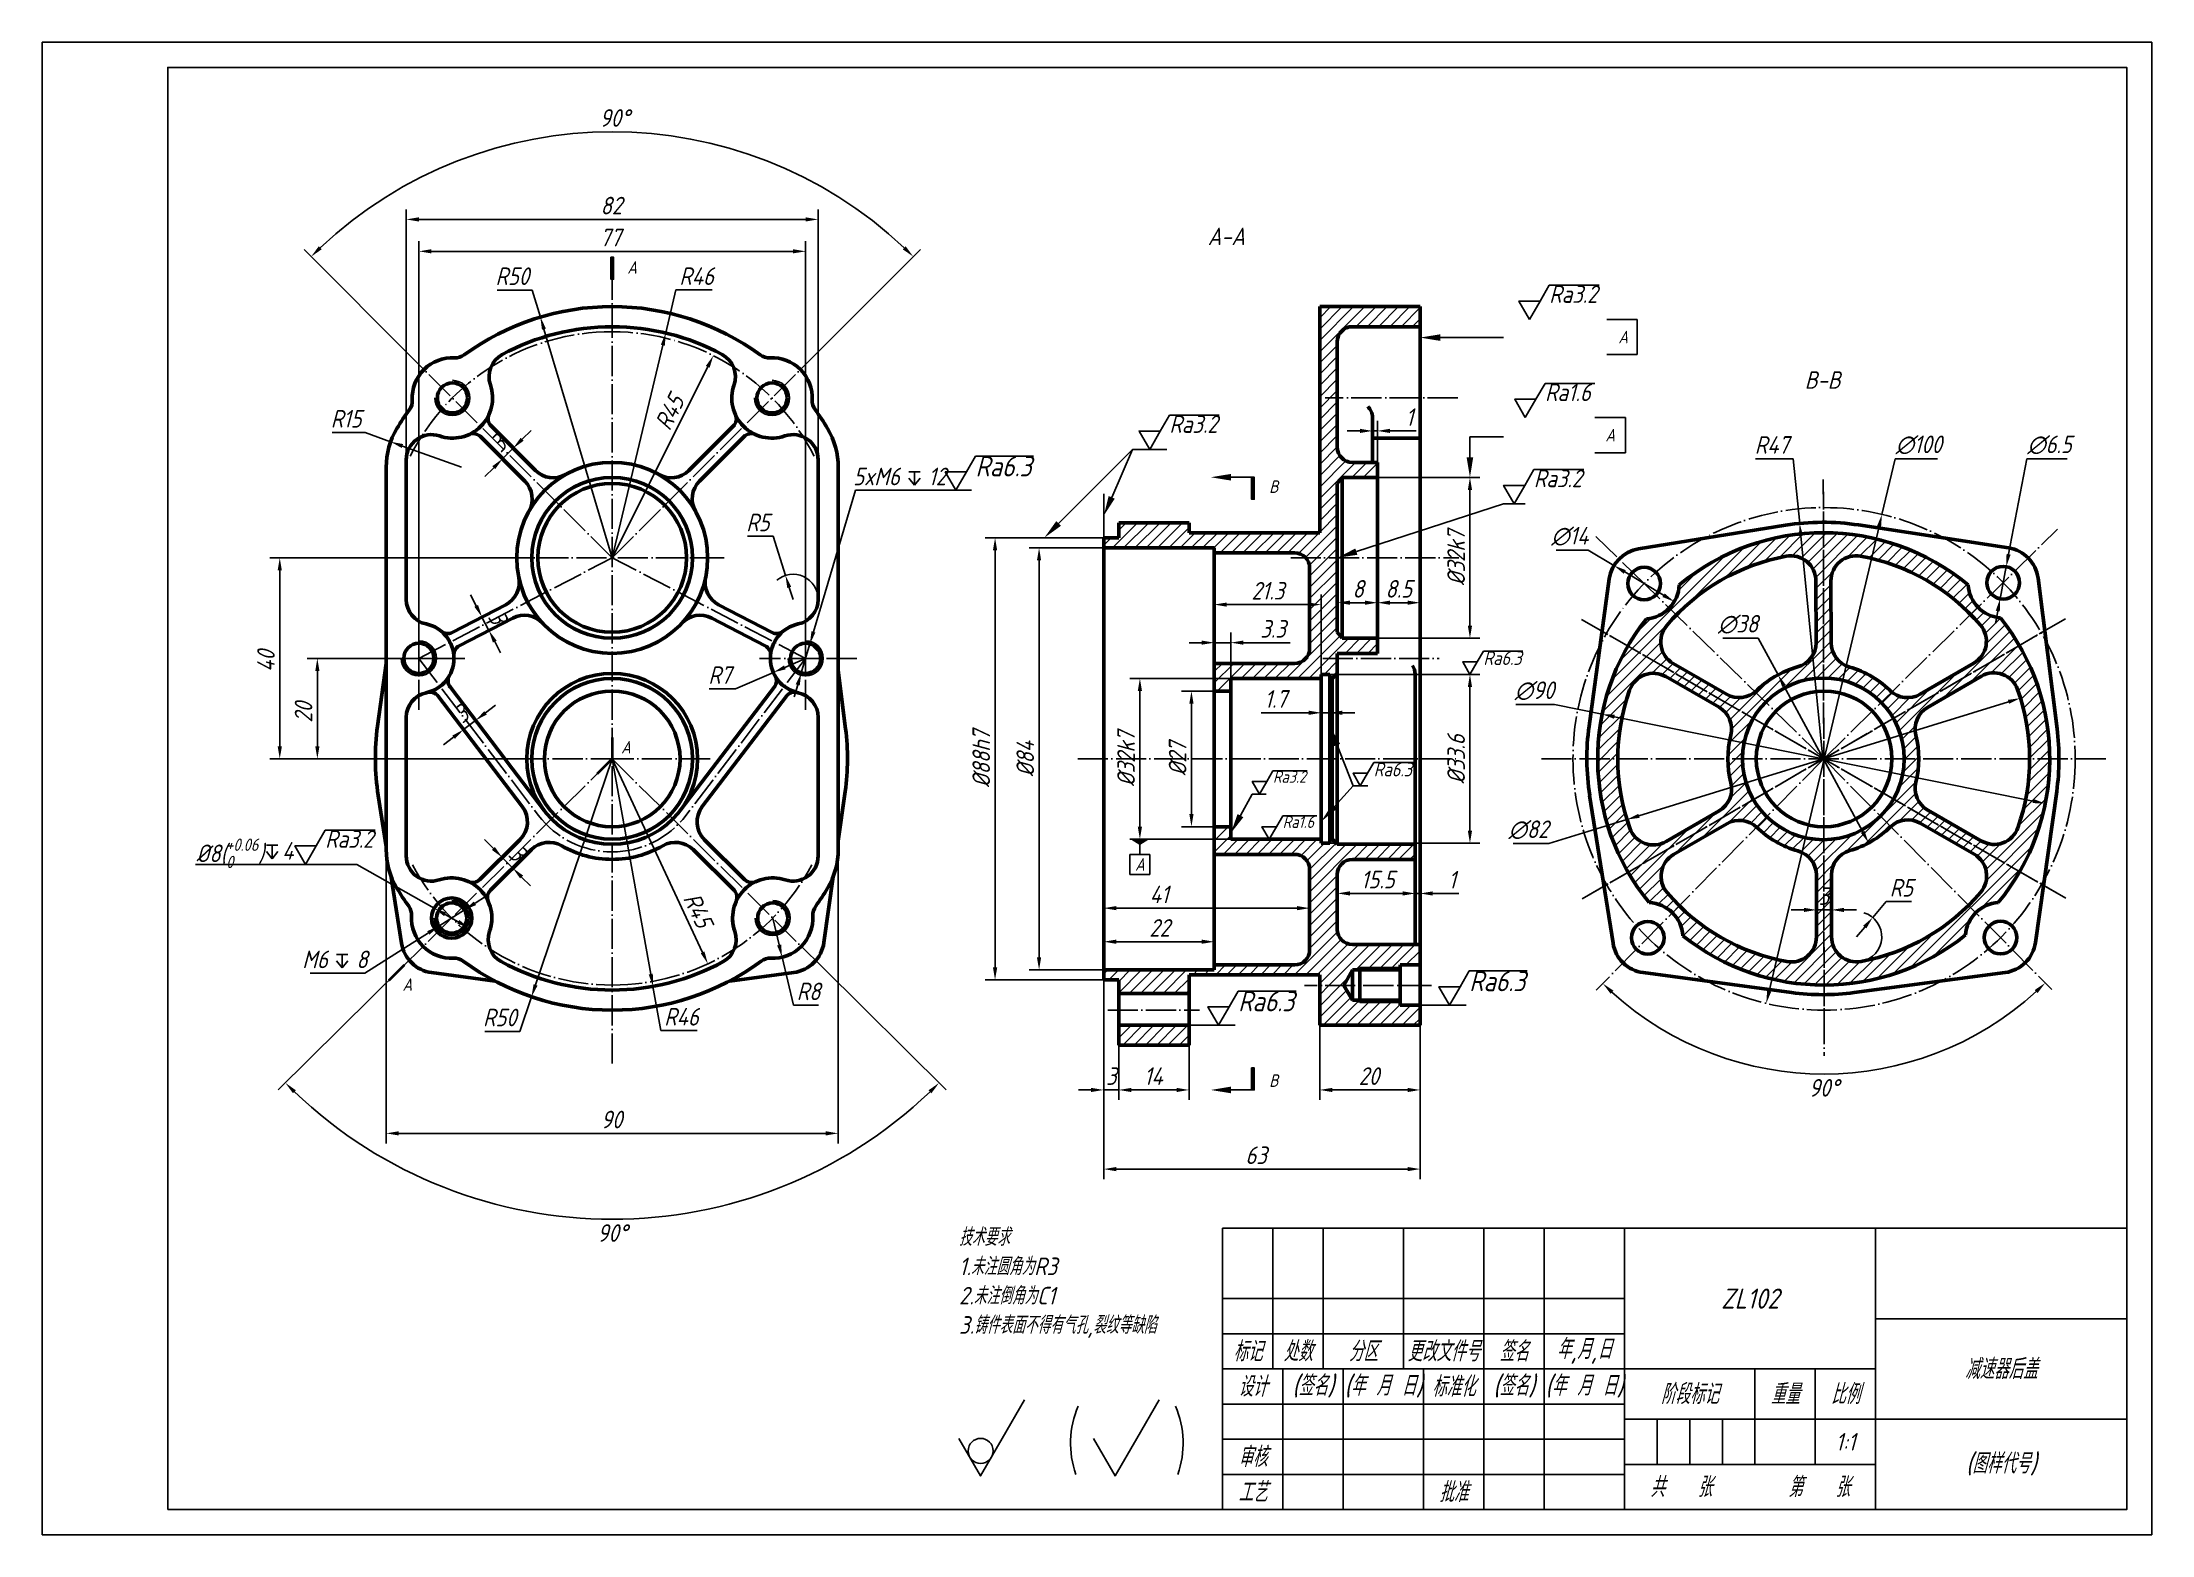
# Model space of a CAD drawing. Header units: millimetres. Extents: x 2 to 1258, y -401 to 1079.
# Drawn here: x 2.4 to 422.4, y -400.7 to -103.7 of the extents above; entities that cross this region are included whole.
import ezdxf
from ezdxf import colors
from ezdxf.entities.mleader import LeaderData, LeaderLine
from ezdxf.math import Vec2, Vec3

# ---------------------------------------------------------------- set-up
doc = ezdxf.new("R2010")
doc.units = ezdxf.units.MM
doc.header["$LTSCALE"] = 0.25
doc.linetypes.add('ACAD_ISO04W100', pattern=[30, 24, -3, 0, -3])
doc.layers.add('01粗实线', color=7, linetype='Continuous', lineweight=50)
for name, color, linetype, lineweight, true_color in [('02细实线', 120, 'Continuous', 25, 0x00ffbf), ('05点划线', 230, 'ACAD_ISO04W100', 25, 0xff007f), ('08标注线', 7, 'Continuous', 25, 0x73ff99), ('10剖面线', 7, 'Continuous', 25, 0x0a59f7)]:
    doc.layers.add(name, color=color, linetype=linetype, lineweight=lineweight, true_color=true_color)
doc.styles.get("Standard").update_dxf_attribs({"font": 'gbeitc.shx', "bigfont": 'gbcbig.shx'})
doc.dimstyles.new('ISO-25', dxfattribs={"dimtxt": 3.5, "dimasz": 2.5, "dimexe": 2, "dimexo": 0, "dimgap": 1, "dimtad": 1, "dimdsep": 46, "dimtxsty": 'Standard', "dimcen": 2.5, "dimclrd": 256, "dimclre": 256, "dimclrt": 256, "dimadec": 0, "dimazin": 0, "dimtfac": 1, "dimtmove": 0, "dimatfit": 3, "dimfxl": 1, "dimlwd": -1, "dimlwe": -1, "dimarcsym": 0})
doc.dimstyles.new('ISO-25$2', dxfattribs={"dimtxt": 3.5, "dimasz": 2.5, "dimexe": 2, "dimexo": 0, "dimgap": 1, "dimtad": 2, "dimtih": 1, "dimtoh": 1, "dimdsep": 46, "dimtxsty": 'Standard', "dimcen": 2.5, "dimclrd": 256, "dimclre": 256, "dimclrt": 256, "dimadec": 0, "dimazin": 0, "dimtfac": 1, "dimtmove": 0, "dimatfit": 3, "dimfxl": 1, "dimlwd": -1, "dimlwe": -1, "dimarcsym": 0})
doc.dimstyles.new('ISO-25$3', dxfattribs={"dimtxt": 3.5, "dimasz": 2.5, "dimexe": 2, "dimexo": 0, "dimgap": 1, "dimtad": 1, "dimtoh": 1, "dimdsep": 46, "dimtxsty": 'Standard', "dimcen": 2.5, "dimclrd": 256, "dimclre": 256, "dimclrt": 256, "dimadec": 0, "dimazin": 0, "dimtfac": 1, "dimtmove": 0, "dimatfit": 2, "dimfxl": 1, "dimlwd": -1, "dimlwe": -1, "dimarcsym": 0})
doc.dimstyles.new('ISO-25$4', dxfattribs={"dimtxt": 3.5, "dimasz": 2.5, "dimexe": 2, "dimexo": 0, "dimgap": 1, "dimtad": 1, "dimtoh": 1, "dimdsep": 46, "dimtxsty": 'Standard', "dimcen": 2.5, "dimclrd": 256, "dimclre": 256, "dimclrt": 256, "dimadec": 0, "dimazin": 0, "dimtfac": 1, "dimtmove": 0, "dimatfit": 2, "dimfxl": 1, "dimlwd": -1, "dimlwe": -1, "dimarcsym": 0})

msp = doc.modelspace()

# ---------------------------------------------------------------- texts
at = {"layer": '08标注线'}
for s, width, insert, char_height, attachment_point in [('技术要求\\P1.未注圆角为R3\\P2.未注倒角为C1\\P3.铸件表面不得有气孔,裂纹等缺陷', 44.25121, (184.942, -339.738), 3.5, 1), ('\\pxqc;ZL102', 50, (342.422, -353.738), 4, 5), ('\\pxqc;标记', 10, (242.422, -364.238), 4, 5), ('\\pxqc;处数', 10, (252.422, -364.238), 4, 5), ('\\pxqc;分区', 16, (265.422, -364.238), 4, 5), ('\\pxqc;更改文件号', 16, (281.422, -364.238), 4, 5), ('\\pxqc;签名', 12, (295.422, -364.238), 4, 5), ('\\pxqc;年,月,日', 16, (309.422, -364.238), 4, 5), ('\\pxqc;减速器后盖', 50, (392.422, -367.738), 4, 5), ('\\pxqc;设计', 12, (243.422, -371.238), 4, 5), ('\\pxqc;(签名)', 12, (255.422, -371.238), 4, 5), ('\\pxqc;(年 月 日)', 16, (269.422, -371.238), 4, 5), ('\\pxqc;标准化', 12, (283.422, -371.238), 4, 5), ('\\pxqc;(签名)', 12, (295.422, -371.238), 4, 5), ('\\pxqc;(年 月 日)', 16, (309.422, -371.238), 4, 5), ('\\pxqc;阶段标记', 26, (330.422, -372.738), 4, 5), ('\\pxqc;重量', 12, (349.422, -372.738), 4, 5), ('\\pxqc;比例', 12, (361.422, -372.738), 4, 5), ('\\pxqc;1:1', 12, (361.422, -382.238), 3.5, 5), ('\\pxqc;审核', 12, (243.422, -385.238), 4, 5), ('\\pxqc;(图样代号)', 50, (392.422, -386.738), 4, 5), ('\\pxqc;工艺', 12, (243.422, -392.238), 4, 5), ('\\pxqc;批准', 12, (283.422, -392.238), 4, 5), ('\\pxqc;共   张       第   张', 50, (342.422, -391.238), 4, 5)]:
    msp.add_mtext_dynamic_manual_height_columns(s, width=width, gutter_width=12.5, heights=[0], dxfattribs=dict(insert=insert, char_height=char_height, attachment_point=attachment_point))
msp.add_text('A', height=2.5, dxfattribs=at).set_placement((316.213, -163.649))
for s, width, gutter_width, insert, char_height, attachment_point in [('A-A', 5.15592, 12.5, (234.467, -140.615), 3.5, 1), ('A', 5.15592, 12.5, (118.904, -147.31), 2.5, 1), ('Ra3.2', 12.62639, 20.12, (302.454, -152.108), 3.5, 1), ('Ra1.6', 12.62639, 20.12, (301.619, -171.642), 3.5, 1), ('B-B', 5.15592, 12.5, (353.315, -169.203), 3.5, 1), ('Ra3.2', 12.62639, 20.12, (226.831, -177.982), 3.5, 1), ('\\pxqc;A', 6.04692, 12.5, (314.588, -181.933), 2.5, 5), ('Ra6.3', 12.62639, 20.12, (188.242, -186.107), 4.0239, 1), ('Ra3.2', 12.62639, 20.12, (299.391, -188.786), 3.5, 1), ('B', 5.15592, 12.5, (246.696, -190.925), 2.5, 1), ('Ra6.3', 8.62146, 13.738, (289.346, -224.905), 2.7476, 1), ('A', 5.15592, 12.5, (117.681, -242.768), 2.5, 1), ('Ra6.3', 8.62146, 13.738, (267.512, -247.073), 2.7476, 1), ('Ra3.2', 8.65015, 13.784, (247.458, -248.71), 2.3978, 1), ('Ra1.6', 8.65015, 13.784, (249.393, -257.69), 2.3978, 1), ('\\A1;%%C8({\\H0.7x;\\S+0.06^ 0;})', 14.98454, 12.5, (33.097, -262.197), 3.5, 1), ('4', 20.53084, 12.5, (50.191, -262.899), 3.5, 1), ('Ra3.2', 12.62639, 20.12, (58.759, -260.539), 3.5, 1), ('\\pxqc;A', 4, 12.5, (220.959, -267.343), 2.5, 5), ('Ra6.3', 12.62639, 20.12, (286.535, -288.551), 4.0239, 1), ('A', 5.15592, 12.5, (74.161, -289.984), 2.5, 1), ('Ra6.3', 12.62639, 20.12, (240.535, -292.551), 4.0239, 1), ('B', 5.15592, 12.5, (246.696, -311.602), 2.5, 7)]:
    msp.add_mtext_dynamic_manual_height_columns(s, width=width, gutter_width=gutter_width, heights=[0], dxfattribs=dict(at, insert=insert, char_height=char_height, attachment_point=attachment_point))

# ---------------------------------------------------------------- blocks, each defined once
blk = doc.blocks.new('*D9')
at = {"layer": '08标注线', "transparency": 16777216}
blk.add_line((115.91, -206.34), (134.93, -168.34), dxfattribs=at)
blk.add_solid([(134.55, -168.15), (135.3, -168.52), (136.04, -166.1)], dxfattribs=at)
at = {"layer": 'Defpoints', "color": 0, "transparency": 16777216}
for p in [(136.04, -166.1), (115.91, -206.34)]:
    blk.add_point(p, dxfattribs=at)
at = {"layer": '08标注线', "transparency": 16777216, "insert": (127.32, -177.39), "char_height": 3.5, "attachment_point": 5, "rotation": 63.4163}
blk.add_mtext('R45', dxfattribs=at)
blk = doc.blocks.new('*D10')
at = {"layer": '08标注线', "transparency": 16777216}
blk.add_line((115.91, -246.34), (133.89, -284.85), dxfattribs=at)
blk.add_solid([(134.27, -284.67), (133.52, -285.02), (134.95, -287.11)], dxfattribs=at)
at = {"layer": 'Defpoints', "color": 0, "transparency": 16777216}
for p in [(115.91, -246.34), (134.95, -287.11)]:
    blk.add_point(p, dxfattribs=at)
at = {"layer": '08标注线', "transparency": 16777216, "insert": (133, -276.44), "char_height": 3.5, "attachment_point": 5, "rotation": 295.0392}
blk.add_mtext('R45', dxfattribs=at)
blk = doc.blocks.new('*D11')
at = {"layer": '08标注线', "transparency": 16777216}
for p, q in [((70.91, -264.37), (70.91, -322.86)), ((160.91, -264.37), (160.91, -322.86)), ((73.41, -320.86), (158.41, -320.86))]:
    blk.add_line(p, q, dxfattribs=at)
for points in [[(73.41, -320.44), (73.41, -321.28), (70.91, -320.86)], [(158.41, -320.44), (158.41, -321.28), (160.91, -320.86)]]:
    blk.add_solid(points, dxfattribs=at)
at = {"layer": 'Defpoints', "color": 0, "transparency": 16777216}
for p in [(70.91, -264.37), (160.91, -264.37), (160.91, -320.86)]:
    blk.add_point(p, dxfattribs=at)
at = {"layer": '08标注线', "transparency": 16777216, "insert": (115.78, -318.11), "char_height": 3.5, "attachment_point": 5}
blk.add_mtext('90', dxfattribs=at)
blk = doc.blocks.new('*D12')
at = {"layer": '08标注线', "transparency": 16777216}
for p, q in [((74.21, -287.67), (49.43, -312.23)), ((157.61, -287.67), (182.39, -312.23))]:
    blk.add_line(p, q, dxfattribs=at)
blk.add_arc((115.91, -246.34), 91.6, 226.3087, 313.6913, dxfattribs=at)
for points in [[(52.34, -312.87), (52.92, -312.28), (50.85, -310.83)], [(178.89, -312.28), (179.47, -312.87), (180.97, -310.83)]]:
    blk.add_solid(points, dxfattribs=at)
at = {"layer": 'Defpoints', "color": 0, "transparency": 16777216}
for p in [(115.91, -246.34), (115.91, -246.34), (74.21, -287.67), (157.61, -287.67), (92.07, -334.79)]:
    blk.add_point(p, dxfattribs=at)
at = {"layer": '08标注线', "transparency": 16777216, "insert": (115.92, -340.69), "char_height": 3.5, "attachment_point": 5}
blk.add_mtext('90%%D', dxfattribs=at)
blk = doc.blocks.new('*D13')
at = {"layer": '08标注线', "transparency": 16777216}
for p, q in [((115.91, -246.34), (123.58, -289.16)), ((124.02, -291.62), (125.59, -300.41)), ((125.59, -300.41), (132.79, -300.41))]:
    blk.add_line(p, q, dxfattribs=at)
blk.add_solid([(123.99, -289.09), (123.17, -289.23), (124.02, -291.62)], dxfattribs=at)
at = {"layer": 'Defpoints', "color": 0, "transparency": 16777216}
for p in [(115.91, -246.34), (124.02, -291.62)]:
    blk.add_point(p, dxfattribs=at)
at = {"layer": '08标注线', "transparency": 16777216, "insert": (129.69, -297.66), "char_height": 3.5, "attachment_point": 5}
blk.add_mtext('R46', dxfattribs=at)
blk = doc.blocks.new('*D14')
at = {"layer": '08标注线', "transparency": 16777216}
for p, q in [((115.91, -246.34), (100.64, -291.32)), ((99.84, -293.69), (97.51, -300.56)), ((97.51, -300.56), (90.53, -300.56))]:
    blk.add_line(p, q, dxfattribs=at)
blk.add_solid([(100.25, -291.19), (101.04, -291.46), (99.84, -293.69)], dxfattribs=at)
at = {"layer": 'Defpoints', "color": 0, "transparency": 16777216}
for p in [(115.91, -246.34), (99.84, -293.69)]:
    blk.add_point(p, dxfattribs=at)
at = {"layer": '08标注线', "transparency": 16777216, "insert": (93.52, -297.81), "char_height": 3.5, "attachment_point": 5}
blk.add_mtext('R50', dxfattribs=at)
blk = doc.blocks.new('*D15')
at = {"layer": '08标注线', "transparency": 16777216}
for p, q in [((96.43, -206.34), (47.72, -206.34)), ((49.72, -243.84), (49.72, -208.84)), ((96.43, -246.34), (47.72, -246.34))]:
    blk.add_line(p, q, dxfattribs=at)
for points in [[(49.3, -208.84), (50.14, -208.84), (49.72, -206.34)], [(49.3, -243.84), (50.14, -243.84), (49.72, -246.34)]]:
    blk.add_solid(points, dxfattribs=at)
at = {"layer": 'Defpoints', "color": 0, "transparency": 16777216}
for p in [(49.72, -206.34), (96.43, -206.34), (96.43, -246.34)]:
    blk.add_point(p, dxfattribs=at)
at = {"layer": '08标注线', "transparency": 16777216, "insert": (46.97, -226.88), "char_height": 3.5, "attachment_point": 5, "rotation": 90}
blk.add_mtext('40', dxfattribs=at)
blk = doc.blocks.new('*D16')
at = {"layer": '08标注线', "transparency": 16777216}
for p, q in [((86.59, -226.34), (55.2, -226.34)), ((57.2, -228.84), (57.2, -243.84)), ((86.59, -246.34), (55.2, -246.34))]:
    blk.add_line(p, q, dxfattribs=at)
for points in [[(56.79, -228.84), (57.62, -228.84), (57.2, -226.34)], [(56.79, -243.84), (57.62, -243.84), (57.2, -246.34)]]:
    blk.add_solid(points, dxfattribs=at)
at = {"layer": 'Defpoints', "color": 0, "transparency": 16777216}
for p in [(86.59, -226.34), (57.2, -246.34), (86.59, -246.34)]:
    blk.add_point(p, dxfattribs=at)
at = {"layer": '08标注线', "transparency": 16777216, "insert": (54.45, -237.1), "char_height": 3.5, "attachment_point": 5, "rotation": 90}
blk.add_mtext('20', dxfattribs=at)
blk = doc.blocks.new('*D17')
at = {"layer": '08标注线', "transparency": 16777216}
for p, q in [((77.41, -226.34), (77.41, -143.35)), ((79.91, -145.35), (151.91, -145.35)), ((154.41, -226.34), (154.41, -143.35))]:
    blk.add_line(p, q, dxfattribs=at)
for points in [[(79.91, -144.93), (79.91, -145.76), (77.41, -145.35)], [(151.91, -144.93), (151.91, -145.76), (154.41, -145.35)]]:
    blk.add_solid(points, dxfattribs=at)
at = {"layer": 'Defpoints', "color": 0, "transparency": 16777216}
for p in [(154.41, -145.35), (77.41, -226.34), (154.41, -226.34)]:
    blk.add_point(p, dxfattribs=at)
at = {"layer": '08标注线', "transparency": 16777216, "insert": (115.55, -142.6), "char_height": 3.5, "attachment_point": 5}
blk.add_mtext('77', dxfattribs=at)
blk = doc.blocks.new('*D18')
at = {"layer": '08标注线', "transparency": 16777216}
for p, q in [((126.56, -161.59), (128.6, -153.04)), ((128.6, -153.04), (135.8, -153.04)), ((115.91, -206.34), (125.98, -164.03))]:
    blk.add_line(p, q, dxfattribs=at)
blk.add_solid([(125.58, -163.93), (126.39, -164.12), (126.56, -161.59)], dxfattribs=at)
at = {"layer": 'Defpoints', "color": 0, "transparency": 16777216}
for p in [(126.56, -161.59), (115.91, -206.34)]:
    blk.add_point(p, dxfattribs=at)
at = {"layer": '08标注线', "transparency": 16777216, "insert": (132.7, -150.29), "char_height": 3.5, "attachment_point": 5}
blk.add_mtext('R46', dxfattribs=at)
blk = doc.blocks.new('*D19')
at = {"layer": '08标注线', "transparency": 16777216}
for p, q in [((100, -153.05), (93.02, -153.05)), ((101.6, -158.43), (100, -153.05)), ((115.91, -206.34), (102.32, -160.83))]:
    blk.add_line(p, q, dxfattribs=at)
blk.add_solid([(102.72, -160.71), (101.92, -160.95), (101.6, -158.43)], dxfattribs=at)
at = {"layer": 'Defpoints', "color": 0, "transparency": 16777216}
for p in [(101.6, -158.43), (115.91, -206.34)]:
    blk.add_point(p, dxfattribs=at)
at = {"layer": '08标注线', "transparency": 16777216, "insert": (96.01, -150.3), "char_height": 3.5, "attachment_point": 5}
blk.add_mtext('R50', dxfattribs=at)
blk = doc.blocks.new('*D20')
at = {"layer": '08标注线', "transparency": 16777216}
for p, q in [((74.91, -186.82), (74.91, -137)), ((156.91, -186.82), (156.91, -137)), ((77.41, -139), (154.41, -139))]:
    blk.add_line(p, q, dxfattribs=at)
for points in [[(77.41, -138.58), (77.41, -139.42), (74.91, -139)], [(154.41, -138.58), (154.41, -139.42), (156.91, -139)]]:
    blk.add_solid(points, dxfattribs=at)
at = {"layer": 'Defpoints', "color": 0, "transparency": 16777216}
for p in [(156.91, -139), (74.91, -186.82), (156.91, -186.82)]:
    blk.add_point(p, dxfattribs=at)
at = {"layer": '08标注线', "transparency": 16777216, "insert": (115.72, -136.25), "char_height": 3.5, "attachment_point": 5}
blk.add_mtext('82', dxfattribs=at)
blk = doc.blocks.new('*D21')
at = {"layer": '08标注线', "transparency": 16777216}
for p, q in [((76.76, -167.18), (54.56, -144.98)), ((155.05, -167.18), (177.25, -144.98))]:
    blk.add_line(p, q, dxfattribs=at)
blk.add_arc((115.91, -206.34), 84.77, 46.7007, 133.2993, dxfattribs=at)
for points in [[(58.06, -144.95), (57.48, -144.35), (55.98, -146.39)], [(174.33, -144.35), (173.75, -144.95), (175.84, -146.39)]]:
    blk.add_solid(points, dxfattribs=at)
at = {"layer": 'Defpoints', "color": 0, "transparency": 16777216}
for p in [(93.97, -124.46), (76.76, -167.18), (155.05, -167.18), (115.91, -206.34), (115.91, -206.34)]:
    blk.add_point(p, dxfattribs=at)
at = {"layer": '08标注线', "transparency": 16777216, "insert": (116.37, -118.81), "char_height": 3.5, "attachment_point": 5}
blk.add_mtext('90°', dxfattribs=at)
blk = doc.blocks.new('*D22')
at = {"layer": '08标注线', "transparency": 16777216}
for p, q in [((92.24, -264.17), (90.48, -262.39)), ((94.11, -265.84), (92.58, -267.35)), ((94, -265.94), (96.11, -268.07)), ((96.22, -267.97), (94.69, -269.48)), ((97.87, -269.85), (99.63, -271.62))]:
    blk.add_line(p, q, dxfattribs=at)
for points in [[(92.54, -263.87), (91.94, -264.46), (94, -265.94)], [(98.17, -269.56), (97.58, -270.14), (96.11, -268.07)]]:
    blk.add_solid(points, dxfattribs=at)
at = {"layer": 'Defpoints', "color": 0, "transparency": 16777216}
for p in [(94.11, -265.84), (96.11, -268.07), (96.22, -267.97)]:
    blk.add_point(p, dxfattribs=at)
at = {"layer": '08标注线', "transparency": 16777216, "insert": (97.01, -265.07), "char_height": 3.5, "attachment_point": 5, "rotation": 314.7449}
blk.add_mtext('3', dxfattribs=at)
blk = doc.blocks.new('*D23')
at = {"layer": '08标注线', "transparency": 16777216}
for p, q in [((87.77, -242.42), (85.11, -238.92)), ((88.7, -238.69), (86.32, -240.51)), ((90.16, -240.6), (87.49, -237.1)), ((90.69, -237.18), (92.68, -235.66)), ((84.33, -242.03), (82.34, -243.54))]:
    blk.add_line(p, q, dxfattribs=at)
for points in [[(90.44, -236.85), (90.95, -237.51), (88.7, -238.69)], [(84.08, -241.7), (84.58, -242.36), (86.32, -240.51)]]:
    blk.add_solid(points, dxfattribs=at)
at = {"layer": 'Defpoints', "color": 0, "transparency": 16777216}
for p in [(86.32, -240.51), (87.77, -242.42), (90.16, -240.6)]:
    blk.add_point(p, dxfattribs=at)
at = {"layer": '08标注线', "transparency": 16777216, "insert": (85.84, -237.42), "char_height": 3.5, "attachment_point": 5, "rotation": 37.3087}
blk.add_mtext('3', dxfattribs=at)
blk = doc.blocks.new('*D24')
at = {"layer": '08标注线', "transparency": 16777216}
for p, q in [((88.83, -215.9), (87.68, -213.68)), ((89.98, -218.12), (91.76, -217.2)), ((89.98, -218.12), (91.36, -220.78)), ((91.36, -220.78), (93.14, -219.86)), ((92.52, -223), (93.67, -225.22))]:
    blk.add_line(p, q, dxfattribs=at)
for points in [[(89.2, -215.71), (88.46, -216.09), (89.98, -218.12)], [(92.89, -222.81), (92.15, -223.19), (91.36, -220.78)]]:
    blk.add_solid(points, dxfattribs=at)
at = {"layer": 'Defpoints', "color": 0, "transparency": 16777216}
for p in [(89.98, -218.12), (91.36, -220.78), (91.36, -220.78)]:
    blk.add_point(p, dxfattribs=at)
at = {"layer": '08标注线', "transparency": 16777216, "insert": (93.11, -218.18), "char_height": 3.5, "attachment_point": 5, "rotation": 297.451}
blk.add_mtext('3', dxfattribs=at)
blk = doc.blocks.new('*D25')
at = {"layer": '08标注线', "transparency": 16777216}
for p, q in [((94.08, -186.63), (96.21, -184.51)), ((96.21, -184.51), (94.79, -183.1)), ((97.97, -182.74), (99.74, -180.98)), ((92.32, -188.4), (90.55, -190.17)), ((94.08, -186.63), (92.67, -185.22))]:
    blk.add_line(p, q, dxfattribs=at)
for points in [[(97.68, -182.45), (98.27, -183.04), (96.21, -184.51)], [(92.02, -188.11), (92.61, -188.69), (94.08, -186.63)]]:
    blk.add_solid(points, dxfattribs=at)
at = {"layer": 'Defpoints', "color": 0, "transparency": 16777216}
for p in [(96.21, -184.51), (96.21, -184.51), (94.08, -186.63)]:
    blk.add_point(p, dxfattribs=at)
at = {"layer": '08标注线', "transparency": 16777216, "insert": (93.2, -183.63), "char_height": 3.5, "attachment_point": 5, "rotation": 44.9892}
blk.add_mtext('3', dxfattribs=at)
blk = doc.blocks.new('*D26')
at = {"layer": '08标注线', "transparency": 16777216}
for p, q in [((154.41, -226.34), (150.28, -228.14)), ((147.99, -229.14), (140.43, -232.43)), ((140.43, -232.43), (135.2, -232.43))]:
    blk.add_line(p, q, dxfattribs=at)
blk.add_solid([(150.11, -227.76), (150.45, -228.52), (147.99, -229.14)], dxfattribs=at)
at = {"layer": 'Defpoints', "color": 0, "transparency": 16777216}
for p in [(154.41, -226.34), (147.99, -229.14)]:
    blk.add_point(p, dxfattribs=at)
at = {"layer": '08标注线', "transparency": 16777216, "insert": (137.32, -229.68), "char_height": 3.5, "attachment_point": 5}
blk.add_mtext('R7', dxfattribs=at)
blk = doc.blocks.new('*D27')
at = {"layer": '08标注线', "transparency": 16777216}
for p, q in [((147.95, -202.05), (142.87, -202.05)), ((150.4, -209.84), (147.95, -202.05)), ((151.91, -214.61), (151.16, -212.22))]:
    blk.add_line(p, q, dxfattribs=at)
blk.add_arc((151.91, -214.61), 5, 0, 130.411, dxfattribs=at)
blk.add_solid([(151.55, -212.1), (150.76, -212.35), (150.4, -209.84)], dxfattribs=at)
at = {"layer": 'Defpoints', "color": 0, "transparency": 16777216}
for p in [(150.4, -209.84), (151.91, -214.61)]:
    blk.add_point(p, dxfattribs=at)
at = {"layer": '08标注线', "transparency": 16777216, "insert": (144.91, -199.3), "char_height": 3.5, "attachment_point": 5}
blk.add_mtext('R5', dxfattribs=at)
blk = doc.blocks.new('*D28')
at = {"layer": '08标注线', "transparency": 16777216}
for p, q in [((147.87, -278.02), (149.14, -283.37)), ((149.72, -285.8), (151.99, -295.36)), ((151.99, -295.36), (157, -295.36))]:
    blk.add_line(p, q, dxfattribs=at)
blk.add_solid([(149.54, -283.27), (148.73, -283.47), (149.72, -285.8)], dxfattribs=at)
at = {"layer": 'Defpoints', "color": 0, "transparency": 16777216}
for p in [(147.87, -278.02), (149.72, -285.8)]:
    blk.add_point(p, dxfattribs=at)
at = {"layer": '08标注线', "transparency": 16777216, "insert": (154.99, -292.61), "char_height": 3.5, "attachment_point": 5}
blk.add_mtext('R8', dxfattribs=at)
blk = doc.blocks.new('*D29')
at = {"layer": '08标注线', "transparency": 16777216}
for p, q in [((66.7, -181.42), (60.16, -181.42)), ((71.79, -183.24), (66.7, -181.42)), ((85.91, -188.31), (74.14, -184.09))]:
    blk.add_line(p, q, dxfattribs=at)
blk.add_solid([(74.28, -183.7), (74, -184.48), (71.79, -183.24)], dxfattribs=at)
at = {"layer": 'Defpoints', "color": 0, "transparency": 16777216}
for p in [(71.79, -183.24), (85.91, -188.31)]:
    blk.add_point(p, dxfattribs=at)
at = {"layer": '08标注线', "transparency": 16777216, "insert": (62.93, -178.67), "char_height": 3.5, "attachment_point": 5}
blk.add_mtext('R15', dxfattribs=at)
blk = doc.blocks.new('*D30')
at = {"layer": '08标注线', "transparency": 16777216}
for p, q in [((155.98, -221.07), (164.36, -192.9)), ((164.36, -192.9), (180.89, -192.9)), ((153.55, -229.22), (155.26, -223.47)), ((152.84, -231.61), (152.13, -234.01))]:
    blk.add_line(p, q, dxfattribs=at)
for points in [[(155.58, -220.95), (156.37, -221.19), (155.26, -223.47)], [(152.44, -231.5), (153.24, -231.73), (153.55, -229.22)]]:
    blk.add_solid(points, dxfattribs=at)
at = {"layer": 'Defpoints', "color": 0, "transparency": 16777216}
for p in [(155.26, -223.47), (153.55, -229.22)]:
    blk.add_point(p, dxfattribs=at)
at = {"layer": '08标注线', "transparency": 16777216, "insert": (173.12, -190.15), "char_height": 3.5, "attachment_point": 5}
blk.add_mtext('5xM6   12', dxfattribs=at)
blk = doc.blocks.new('*D31')
at = {"layer": '08标注线', "transparency": 16777216}
for p, q in [((86.48, -276.41), (81.41, -279.63)), ((88.59, -275.08), (90.7, -273.74)), ((79.3, -280.96), (66.63, -288.99)), ((66.63, -288.99), (55.79, -288.99))]:
    blk.add_line(p, q, dxfattribs=at)
for points in [[(88.37, -274.72), (88.81, -275.43), (86.48, -276.41)], [(79.08, -280.61), (79.52, -281.32), (81.41, -279.63)]]:
    blk.add_solid(points, dxfattribs=at)
at = {"layer": 'Defpoints', "color": 0, "transparency": 16777216}
for p in [(86.48, -276.41), (81.41, -279.63)]:
    blk.add_point(p, dxfattribs=at)
at = {"layer": '08标注线', "transparency": 16777216, "insert": (60.71, -286.24), "char_height": 3.5, "attachment_point": 5}
blk.add_mtext('M6   8', dxfattribs=at)
blk = doc.blocks.new('*D32')
at = {"layer": '08标注线', "transparency": 16777216}
for p, q in [((65.05, -267.33), (43.05, -267.33)), ((80.46, -276.05), (65.05, -267.33)), ((85.25, -278.76), (82.64, -277.28))]:
    blk.add_line(p, q, dxfattribs=at)
for points in [[(82.85, -276.92), (82.43, -277.64), (80.46, -276.05)], [(85.46, -278.4), (85.05, -279.12), (87.43, -279.99)]]:
    blk.add_solid(points, dxfattribs=at)
at = {"layer": 'Defpoints', "color": 0, "transparency": 16777216}
for p in [(80.46, -276.05), (87.43, -279.99)]:
    blk.add_point(p, dxfattribs=at)
blk = doc.blocks.new('*D34')
at = {"layer": '08标注线', "transparency": 16777216}
for p, q in [((213.76, -204.34), (198.89, -204.34)), ((200.89, -206.84), (200.89, -285.84)), ((213.76, -288.34), (198.89, -288.34))]:
    blk.add_line(p, q, dxfattribs=at)
for points in [[(200.47, -206.84), (201.3, -206.84), (200.89, -204.34)], [(200.47, -285.84), (201.3, -285.84), (200.89, -288.34)]]:
    blk.add_solid(points, dxfattribs=at)
at = {"layer": 'Defpoints', "color": 0, "transparency": 16777216}
for p in [(213.76, -204.34), (200.89, -288.34), (213.76, -288.34)]:
    blk.add_point(p, dxfattribs=at)
at = {"layer": '08标注线', "transparency": 16777216, "insert": (198.14, -246.34), "char_height": 3.5, "attachment_point": 5, "rotation": 90}
blk.add_mtext('%%C84', dxfattribs=at)
blk = doc.blocks.new('*D35')
at = {"layer": '08标注线', "transparency": 16777216}
for p, q in [((213.76, -202.34), (190.13, -202.34)), ((192.13, -204.84), (192.13, -287.84)), ((213.76, -290.34), (190.13, -290.34))]:
    blk.add_line(p, q, dxfattribs=at)
for points in [[(191.71, -204.84), (192.55, -204.84), (192.13, -202.34)], [(191.71, -287.84), (192.55, -287.84), (192.13, -290.34)]]:
    blk.add_solid(points, dxfattribs=at)
at = {"layer": 'Defpoints', "color": 0, "transparency": 16777216}
for p in [(213.76, -202.34), (192.13, -290.34), (213.76, -290.34)]:
    blk.add_point(p, dxfattribs=at)
at = {"layer": '08标注线', "transparency": 16777216, "insert": (189.38, -246.34), "char_height": 3.5, "attachment_point": 5, "rotation": 90}
blk.add_mtext('%%C88h7', dxfattribs=at)
blk = doc.blocks.new('*D36')
at = {"layer": '08标注线', "transparency": 16777216}
for p, q in [((213.76, -290.34), (213.76, -314.22)), ((216.76, -303.29), (216.76, -314.22)), ((211.26, -312.22), (208.76, -312.22)), ((213.76, -312.22), (216.76, -312.22)), ((219.26, -312.22), (221.76, -312.22))]:
    blk.add_line(p, q, dxfattribs=at)
for points in [[(211.26, -311.81), (211.26, -312.64), (213.76, -312.22)], [(219.26, -311.81), (219.26, -312.64), (216.76, -312.22)]]:
    blk.add_solid(points, dxfattribs=at)
at = {"layer": 'Defpoints', "color": 0, "transparency": 16777216}
for p in [(213.76, -290.34), (216.76, -303.29), (216.76, -312.22)]:
    blk.add_point(p, dxfattribs=at)
at = {"layer": '08标注线', "transparency": 16777216, "insert": (215.26, -309.47), "char_height": 3.5, "attachment_point": 5}
blk.add_mtext('3', dxfattribs=at)
blk = doc.blocks.new('*D37')
at = {"layer": '08标注线', "transparency": 16777216}
for p, q in [((216.76, -303.29), (216.76, -314.22)), ((230.76, -303.29), (230.76, -314.22)), ((219.26, -312.22), (228.26, -312.22))]:
    blk.add_line(p, q, dxfattribs=at)
for points in [[(219.26, -311.81), (219.26, -312.64), (216.76, -312.22)], [(228.26, -311.81), (228.26, -312.64), (230.76, -312.22)]]:
    blk.add_solid(points, dxfattribs=at)
at = {"layer": 'Defpoints', "color": 0, "transparency": 16777216}
for p in [(216.76, -303.29), (230.76, -303.29), (230.76, -312.22)]:
    blk.add_point(p, dxfattribs=at)
at = {"layer": '08标注线', "transparency": 16777216, "insert": (223.63, -309.47), "char_height": 3.5, "attachment_point": 5}
blk.add_mtext('14', dxfattribs=at)
blk = doc.blocks.new('*D38')
at = {"layer": '08标注线', "transparency": 16777216}
for p, q in [((213.76, -290.34), (213.76, -329.97)), ((276.76, -299.34), (276.76, -329.97)), ((216.26, -327.97), (274.26, -327.97))]:
    blk.add_line(p, q, dxfattribs=at)
for points in [[(216.26, -327.55), (216.26, -328.39), (213.76, -327.97)], [(274.26, -327.55), (274.26, -328.39), (276.76, -327.97)]]:
    blk.add_solid(points, dxfattribs=at)
at = {"layer": 'Defpoints', "color": 0, "transparency": 16777216}
for p in [(213.76, -290.34), (276.76, -299.34), (276.76, -327.97)]:
    blk.add_point(p, dxfattribs=at)
at = {"layer": '08标注线', "transparency": 16777216, "insert": (244.09, -325.22), "char_height": 3.5, "attachment_point": 5}
blk.add_mtext('63', dxfattribs=at)
blk = doc.blocks.new('*D39')
at = {"layer": '08标注线', "transparency": 16777216}
for p, q in [((256.76, -299.34), (256.76, -314.22)), ((276.76, -299.34), (276.76, -314.22)), ((274.26, -312.22), (259.26, -312.22))]:
    blk.add_line(p, q, dxfattribs=at)
for points in [[(259.26, -311.81), (259.26, -312.64), (256.76, -312.22)], [(274.26, -311.81), (274.26, -312.64), (276.76, -312.22)]]:
    blk.add_solid(points, dxfattribs=at)
at = {"layer": 'Defpoints', "color": 0, "transparency": 16777216}
for p in [(256.76, -299.34), (276.76, -299.34), (256.76, -312.22)]:
    blk.add_point(p, dxfattribs=at)
at = {"layer": '08标注线', "transparency": 16777216, "insert": (266.55, -309.47), "char_height": 3.5, "attachment_point": 5}
blk.add_mtext('20', dxfattribs=at)
blk = doc.blocks.new('*D40')
at = {"layer": '08标注线', "transparency": 16777216}
for p, q in [((213.76, -288.34), (213.76, -280.73)), ((235.76, -288.34), (235.76, -280.73)), ((216.26, -282.73), (233.26, -282.73))]:
    blk.add_line(p, q, dxfattribs=at)
for points in [[(216.26, -282.31), (216.26, -283.14), (213.76, -282.73)], [(233.26, -282.31), (233.26, -283.14), (235.76, -282.73)]]:
    blk.add_solid(points, dxfattribs=at)
at = {"layer": 'Defpoints', "color": 0, "transparency": 16777216}
for p in [(235.76, -282.73), (213.76, -288.34), (235.76, -288.34)]:
    blk.add_point(p, dxfattribs=at)
at = {"layer": '08标注线', "transparency": 16777216, "insert": (224.87, -279.98), "char_height": 3.5, "attachment_point": 5}
blk.add_mtext('22', dxfattribs=at)
blk = doc.blocks.new('*D41')
at = {"layer": '08标注线', "transparency": 16777216}
for p, q in [((213.76, -290.34), (213.76, -274.05)), ((216.26, -276.05), (252.26, -276.05)), ((254.76, -276.34), (254.76, -274.05))]:
    blk.add_line(p, q, dxfattribs=at)
for points in [[(216.26, -275.63), (216.26, -276.46), (213.76, -276.05)], [(252.26, -275.63), (252.26, -276.46), (254.76, -276.05)]]:
    blk.add_solid(points, dxfattribs=at)
at = {"layer": 'Defpoints', "color": 0, "transparency": 16777216}
for p in [(254.76, -276.05), (254.76, -276.34), (213.76, -290.34)]:
    blk.add_point(p, dxfattribs=at)
at = {"layer": '08标注线', "transparency": 16777216, "insert": (224.79, -273.3), "char_height": 3.5, "attachment_point": 5}
blk.add_mtext('41', dxfattribs=at)
blk = doc.blocks.new('*D42')
at = {"layer": '08标注线', "transparency": 16777216}
for p, q in [((235.76, -232.84), (229.22, -232.84)), ((231.22, -235.34), (231.22, -257.34)), ((235.76, -259.84), (229.22, -259.84))]:
    blk.add_line(p, q, dxfattribs=at)
for points in [[(230.81, -235.34), (231.64, -235.34), (231.22, -232.84)], [(230.81, -257.34), (231.64, -257.34), (231.22, -259.84)]]:
    blk.add_solid(points, dxfattribs=at)
at = {"layer": 'Defpoints', "color": 0, "transparency": 16777216}
for p in [(235.76, -232.84), (231.22, -259.84), (235.76, -259.84)]:
    blk.add_point(p, dxfattribs=at)
at = {"layer": '08标注线', "transparency": 16777216, "insert": (228.47, -246.34), "char_height": 3.5, "attachment_point": 5, "rotation": 90}
blk.add_mtext('%%C27', dxfattribs=at)
blk = doc.blocks.new('*D43')
at = {"layer": '08标注线', "transparency": 16777216}
for p, q in [((235.76, -246.34), (235.76, -221.22)), ((239.06, -246.34), (239.06, -221.22)), ((233.26, -223.22), (230.76, -223.22)), ((235.76, -223.22), (239.06, -223.22)), ((241.56, -223.22), (250.87, -223.22))]:
    blk.add_line(p, q, dxfattribs=at)
for points in [[(233.26, -222.8), (233.26, -223.63), (235.76, -223.22)], [(241.56, -222.8), (241.56, -223.63), (239.06, -223.22)]]:
    blk.add_solid(points, dxfattribs=at)
at = {"layer": 'Defpoints', "color": 0, "transparency": 16777216}
for p in [(235.76, -223.22), (235.76, -246.34), (239.06, -246.34)]:
    blk.add_point(p, dxfattribs=at)
at = {"layer": '08标注线', "transparency": 16777216, "insert": (247.46, -220.47), "char_height": 3.5, "attachment_point": 5}
blk.add_mtext('3.3', dxfattribs=at)
blk = doc.blocks.new('*D44')
at = {"layer": '08标注线', "transparency": 16777216}
for p, q in [((235.76, -227.34), (235.76, -213.64)), ((257.06, -229.54), (257.06, -213.64)), ((238.26, -215.64), (254.56, -215.64))]:
    blk.add_line(p, q, dxfattribs=at)
for points in [[(238.26, -215.23), (238.26, -216.06), (235.76, -215.64)], [(254.56, -215.23), (254.56, -216.06), (257.06, -215.64)]]:
    blk.add_solid(points, dxfattribs=at)
at = {"layer": 'Defpoints', "color": 0, "transparency": 16777216}
for p in [(257.06, -215.64), (235.76, -227.34), (257.06, -229.54)]:
    blk.add_point(p, dxfattribs=at)
at = {"layer": '08标注线', "transparency": 16777216, "insert": (246.43, -212.89), "char_height": 3.5, "attachment_point": 5}
blk.add_mtext('21.3', dxfattribs=at)
blk = doc.blocks.new('*D45')
at = {"layer": '08标注线', "transparency": 16777216}
for p, q in [((257.06, -237.85), (257.06, -235.17)), ((258.76, -237.93), (258.76, -235.17)), ((254.56, -237.17), (245.12, -237.17)), ((258.76, -237.17), (257.06, -237.17)), ((261.26, -237.17), (263.76, -237.17))]:
    blk.add_line(p, q, dxfattribs=at)
for points in [[(254.56, -236.75), (254.56, -237.59), (257.06, -237.17)], [(261.26, -236.75), (261.26, -237.59), (258.76, -237.17)]]:
    blk.add_solid(points, dxfattribs=at)
at = {"layer": 'Defpoints', "color": 0, "transparency": 16777216}
for p in [(257.06, -237.85), (258.76, -237.17), (258.76, -237.93)]:
    blk.add_point(p, dxfattribs=at)
at = {"layer": '08标注线', "transparency": 16777216, "insert": (247.98, -234.42), "char_height": 3.5, "attachment_point": 5}
blk.add_mtext('1.7', dxfattribs=at)
blk = doc.blocks.new('*D46')
at = {"layer": '08标注线', "transparency": 16777216}
for p, q in [((275.76, -273.13), (275.76, -271.11)), ((260.26, -273.11), (260.26, -275.11)), ((262.76, -273.11), (273.26, -273.11))]:
    blk.add_line(p, q, dxfattribs=at)
for points in [[(262.76, -272.7), (262.76, -273.53), (260.26, -273.11)], [(273.26, -272.7), (273.26, -273.53), (275.76, -273.11)]]:
    blk.add_solid(points, dxfattribs=at)
at = {"layer": 'Defpoints', "color": 0, "transparency": 16777216}
for p in [(260.26, -273.11), (275.76, -273.11), (275.76, -273.13)]:
    blk.add_point(p, dxfattribs=at)
at = {"layer": '08标注线', "transparency": 16777216, "insert": (268.3, -270.36), "char_height": 3.5, "attachment_point": 5}
blk.add_mtext('15.5', dxfattribs=at)
blk = doc.blocks.new('*D47')
at = {"layer": '08标注线', "transparency": 16777216}
for p, q in [((258.76, -229.54), (288.67, -229.54)), ((286.67, -232.04), (286.67, -260.64)), ((258.76, -263.14), (288.67, -263.14))]:
    blk.add_line(p, q, dxfattribs=at)
for points in [[(286.25, -232.04), (287.09, -232.04), (286.67, -229.54)], [(286.25, -260.64), (287.09, -260.64), (286.67, -263.14)]]:
    blk.add_solid(points, dxfattribs=at)
at = {"layer": 'Defpoints', "color": 0, "transparency": 16777216}
for p in [(258.76, -229.54), (258.76, -263.14), (286.67, -263.14)]:
    blk.add_point(p, dxfattribs=at)
at = {"layer": '08标注线', "transparency": 16777216, "insert": (283.92, -246.4), "char_height": 3.5, "attachment_point": 5, "rotation": 90}
blk.add_mtext('%%C33.6', dxfattribs=at)
blk = doc.blocks.new('*D48')
at = {"layer": '08标注线', "transparency": 16777216}
for p, q in [((276.76, -273.13), (276.76, -271.13)), ((273.26, -273.13), (270.76, -273.13)), ((275.76, -273.11), (275.76, -275.13)), ((275.76, -273.13), (276.76, -273.13)), ((279.26, -273.13), (284.49, -273.13))]:
    blk.add_line(p, q, dxfattribs=at)
for points in [[(273.26, -272.71), (273.26, -273.54), (275.76, -273.13)], [(279.26, -272.71), (279.26, -273.54), (276.76, -273.13)]]:
    blk.add_solid(points, dxfattribs=at)
at = {"layer": 'Defpoints', "color": 0, "transparency": 16777216}
for p in [(275.76, -273.11), (276.76, -273.13), (276.76, -273.13)]:
    blk.add_point(p, dxfattribs=at)
at = {"layer": '08标注线', "transparency": 16777216, "insert": (283.12, -270.38), "char_height": 3.5, "attachment_point": 5}
blk.add_mtext('1', dxfattribs=at)
blk = doc.blocks.new('*D49')
at = {"layer": '08标注线', "transparency": 16777216}
for p, q in [((239.06, -230.34), (218.96, -230.34)), ((220.96, -232.84), (220.96, -259.84)), ((239.06, -262.34), (218.96, -262.34))]:
    blk.add_line(p, q, dxfattribs=at)
for points in [[(220.54, -232.84), (221.38, -232.84), (220.96, -230.34)], [(220.54, -259.84), (221.38, -259.84), (220.96, -262.34)]]:
    blk.add_solid(points, dxfattribs=at)
at = {"layer": 'Defpoints', "color": 0, "transparency": 16777216}
for p in [(239.06, -230.34), (220.96, -262.34), (239.06, -262.34)]:
    blk.add_point(p, dxfattribs=at)
at = {"layer": '08标注线', "transparency": 16777216, "insert": (218.21, -246.34), "char_height": 3.5, "attachment_point": 5, "rotation": 90}
blk.add_mtext('%%C32k7', dxfattribs=at)
blk = doc.blocks.new('*D50')
at = {"layer": '08标注线', "transparency": 16777216}
for p, q in [((268.26, -190.34), (288.67, -190.34)), ((286.67, -192.84), (286.67, -219.84)), ((268.26, -222.34), (288.67, -222.34))]:
    blk.add_line(p, q, dxfattribs=at)
for points in [[(286.25, -192.84), (287.09, -192.84), (286.67, -190.34)], [(286.25, -219.84), (287.09, -219.84), (286.67, -222.34)]]:
    blk.add_solid(points, dxfattribs=at)
at = {"layer": 'Defpoints', "color": 0, "transparency": 16777216}
for p in [(268.26, -190.34), (268.26, -222.34), (286.67, -222.34)]:
    blk.add_point(p, dxfattribs=at)
at = {"layer": '08标注线', "transparency": 16777216, "insert": (283.92, -206.36), "char_height": 3.5, "attachment_point": 5, "rotation": 90}
blk.add_mtext('%%C32k7', dxfattribs=at)
blk = doc.blocks.new('*D51')
at = {"layer": '08标注线', "transparency": 16777216}
for p, q in [((267.26, -187.34), (267.26, -179.08)), ((268.26, -187.34), (268.26, -179.08)), ((264.76, -181.08), (262.26, -181.08)), ((267.26, -181.08), (268.26, -181.08)), ((270.76, -181.08), (275.99, -181.08))]:
    blk.add_line(p, q, dxfattribs=at)
for points in [[(264.76, -180.66), (264.76, -181.5), (267.26, -181.08)], [(270.76, -180.66), (270.76, -181.5), (268.26, -181.08)]]:
    blk.add_solid(points, dxfattribs=at)
at = {"layer": 'Defpoints', "color": 0, "transparency": 16777216}
for p in [(267.26, -181.08), (267.26, -187.34), (268.26, -187.34)]:
    blk.add_point(p, dxfattribs=at)
at = {"layer": '08标注线', "transparency": 16777216, "insert": (274.62, -178.33), "char_height": 3.5, "attachment_point": 5}
blk.add_mtext('1', dxfattribs=at)
blk = doc.blocks.new('*D52')
at = {"layer": '08标注线', "transparency": 16777216}
for p, q in [((260.26, -221.14), (260.26, -213.26)), ((268.26, -222.34), (268.26, -213.26)), ((265.76, -215.26), (262.76, -215.26))]:
    blk.add_line(p, q, dxfattribs=at)
for points in [[(262.76, -214.85), (262.76, -215.68), (260.26, -215.26)], [(265.76, -214.85), (265.76, -215.68), (268.26, -215.26)]]:
    blk.add_solid(points, dxfattribs=at)
at = {"layer": 'Defpoints', "color": 0, "transparency": 16777216}
for p in [(260.26, -215.26), (260.26, -221.14), (268.26, -222.34)]:
    blk.add_point(p, dxfattribs=at)
at = {"layer": '08标注线', "transparency": 16777216, "insert": (264.4, -212.51), "char_height": 3.5, "attachment_point": 5}
blk.add_mtext('8', dxfattribs=at)
blk = doc.blocks.new('*D53')
at = {"layer": '08标注线', "transparency": 16777216}
for p, q in [((268.26, -215.26), (268.26, -213.26)), ((270.76, -215.26), (274.26, -215.26)), ((276.76, -215.15), (276.76, -217.26))]:
    blk.add_line(p, q, dxfattribs=at)
for points in [[(270.76, -214.85), (270.76, -215.68), (268.26, -215.26)], [(274.26, -214.85), (274.26, -215.68), (276.76, -215.26)]]:
    blk.add_solid(points, dxfattribs=at)
at = {"layer": 'Defpoints', "color": 0, "transparency": 16777216}
for p in [(268.26, -215.26), (276.76, -215.15), (276.76, -215.26)]:
    blk.add_point(p, dxfattribs=at)
at = {"layer": '08标注线', "transparency": 16777216, "insert": (272.49, -212.51), "char_height": 3.5, "attachment_point": 5}
blk.add_mtext('8.5', dxfattribs=at)
blk = doc.blocks.new('*D60')
at = {"layer": '08标注线', "transparency": 16777216}
for p, q in [((353.15, -276.4), (350.65, -276.4)), ((355.65, -275.61), (355.65, -278.4)), ((355.65, -276.4), (358.65, -276.4)), ((358.65, -275.58), (358.65, -278.4)), ((361.15, -276.4), (363.65, -276.4))]:
    blk.add_line(p, q, dxfattribs=at)
for points in [[(353.15, -275.98), (353.15, -276.82), (355.65, -276.4)], [(361.15, -275.98), (361.15, -276.82), (358.65, -276.4)]]:
    blk.add_solid(points, dxfattribs=at)
at = {"layer": 'Defpoints', "color": 0, "transparency": 16777216}
for p in [(355.65, -275.61), (358.65, -275.58), (358.65, -276.4)]:
    blk.add_point(p, dxfattribs=at)
at = {"layer": '08标注线', "transparency": 16777216, "insert": (357.15, -273.65), "char_height": 3.5, "attachment_point": 5}
blk.add_mtext('3', dxfattribs=at)
blk = doc.blocks.new('*D61')
at = {"layer": '08标注线', "transparency": 16777216}
for p, q in [((351.05, -186.62), (343.49, -186.62)), ((352.32, -199.49), (351.05, -186.62)), ((356.95, -246.26), (352.57, -201.98))]:
    blk.add_line(p, q, dxfattribs=at)
blk.add_solid([(352.98, -201.94), (352.15, -202.02), (352.32, -199.49)], dxfattribs=at)
at = {"layer": 'Defpoints', "color": 0, "transparency": 16777216}
for p in [(352.32, -199.49), (356.95, -246.26)]:
    blk.add_point(p, dxfattribs=at)
at = {"layer": '08标注线', "transparency": 16777216, "insert": (346.77, -183.87), "char_height": 3.5, "attachment_point": 5}
blk.add_mtext('R47', dxfattribs=at)
blk = doc.blocks.new('*D62')
at = {"layer": '08标注线', "transparency": 16777216}
for p, q in [((368.69, -197.69), (371.31, -186.62)), ((371.31, -186.62), (379.75, -186.62)), ((346.24, -292.57), (368.12, -200.12))]:
    blk.add_line(p, q, dxfattribs=at)
for points in [[(367.71, -200.02), (368.52, -200.22), (368.69, -197.69)], [(345.84, -292.47), (346.65, -292.66), (345.66, -295)]]:
    blk.add_solid(points, dxfattribs=at)
at = {"layer": 'Defpoints', "color": 0, "transparency": 16777216}
for p in [(368.69, -197.69), (345.66, -295)]:
    blk.add_point(p, dxfattribs=at)
at = {"layer": '08标注线', "transparency": 16777216, "insert": (376.03, -183.87), "char_height": 3.5, "attachment_point": 5}
blk.add_mtext('∅100', dxfattribs=at)
blk = doc.blocks.new('*D64')
at = {"layer": '08标注线', "transparency": 16777216}
for p, q in [((344.07, -222.32), (337.02, -222.32)), ((348.01, -229.62), (344.07, -222.32)), ((364.86, -260.86), (349.19, -231.82))]:
    blk.add_line(p, q, dxfattribs=at)
for points in [[(349.56, -231.62), (348.83, -232.02), (348.01, -229.62)], [(365.23, -260.67), (364.49, -261.06), (366.05, -263.06)]]:
    blk.add_solid(points, dxfattribs=at)
at = {"layer": 'Defpoints', "color": 0, "transparency": 16777216}
for p in [(348.01, -229.62), (366.05, -263.06)]:
    blk.add_point(p, dxfattribs=at)
at = {"layer": '08标注线', "transparency": 16777216, "insert": (340.04, -219.57), "char_height": 3.5, "attachment_point": 5}
blk.add_mtext('∅38', dxfattribs=at)
blk = doc.blocks.new('*D65')
at = {"layer": '08标注线', "transparency": 16777216}
for p, q in [((393.89, -234.99), (320.31, -257.68)), ((317.92, -258.42), (302.38, -263.21)), ((302.38, -263.21), (295.26, -263.21))]:
    blk.add_line(p, q, dxfattribs=at)
for points in [[(393.77, -234.6), (394.02, -235.39), (396.28, -234.26)], [(320.19, -257.29), (320.44, -258.08), (317.92, -258.42)]]:
    blk.add_solid(points, dxfattribs=at)
at = {"layer": 'Defpoints', "color": 0, "transparency": 16777216}
for p in [(396.28, -234.26), (317.92, -258.42)]:
    blk.add_point(p, dxfattribs=at)
at = {"layer": '08标注线', "transparency": 16777216, "insert": (298.32, -260.46), "char_height": 3.5, "attachment_point": 5}
blk.add_mtext('∅82', dxfattribs=at)
blk = doc.blocks.new('*D67')
at = {"layer": '08标注线', "transparency": 16777216}
for p, q in [((312.99, -237.46), (303.5, -235.55)), ((398.77, -254.73), (315.44, -237.95))]:
    blk.add_line(p, q, dxfattribs=at)
for points in [[(315.52, -237.54), (315.36, -238.36), (312.99, -237.46)], [(398.85, -254.32), (398.68, -255.14), (401.22, -255.23)]]:
    blk.add_solid(points, dxfattribs=at)
at = {"layer": 'Defpoints', "color": 0, "transparency": 16777216}
for p in [(312.99, -237.46), (401.22, -255.23)]:
    blk.add_point(p, dxfattribs=at)
at = {"layer": '08标注线', "transparency": 16777216, "insert": (299.51, -232.8), "char_height": 3.5, "attachment_point": 5}
blk.add_mtext('∅90', dxfattribs=at)
blk = doc.blocks.new('*D68')
at = {"layer": '08标注线', "transparency": 16777216}
blk.add_arc((357.1, -246.34), 62.71, 227.7554, 312.4115, dxfattribs=at)
for points in [[(314.66, -293.07), (315.23, -292.46), (313.13, -291.05)], [(399.11, -292.34), (399.69, -292.94), (401.21, -290.92)]]:
    blk.add_solid(points, dxfattribs=at)
at = {"layer": 'Defpoints', "color": 0, "transparency": 16777216}
for p in [(357.1, -246.34), (357.1, -246.34), (311.8, -292.39), (402.54, -292.26), (373.29, -306.93)]:
    blk.add_point(p, dxfattribs=at)
at = {"layer": '08标注线', "transparency": 16777216, "insert": (357.13, -311.8), "char_height": 3.5, "attachment_point": 5}
blk.add_mtext('90%%D', dxfattribs=at)
blk = doc.blocks.new('*D69')
at = {"layer": '08标注线', "transparency": 16777216}
for p, q in [((393.91, -205.64), (397.52, -186.62)), ((397.52, -186.62), (405.6, -186.62)), ((392.22, -214.48), (393.44, -208.09)), ((391.76, -216.93), (391.29, -219.39))]:
    blk.add_line(p, q, dxfattribs=at)
for points in [[(393.5, -205.56), (394.31, -205.71), (393.44, -208.09)], [(391.35, -216.86), (392.16, -217.01), (392.22, -214.48)]]:
    blk.add_solid(points, dxfattribs=at)
at = {"layer": 'Defpoints', "color": 0, "transparency": 16777216}
for p in [(393.44, -208.09), (392.22, -214.48)]:
    blk.add_point(p, dxfattribs=at)
at = {"layer": '08标注线', "transparency": 16777216, "insert": (402.06, -183.87), "char_height": 3.5, "attachment_point": 5}
blk.add_mtext('∅6.5', dxfattribs=at)
blk = doc.blocks.new('*D70')
at = {"layer": '08标注线', "transparency": 16777216}
for p, q in [((366.86, -277.9), (369.51, -274.74)), ((369.51, -274.74), (374.59, -274.74)), ((363.65, -281.74), (365.26, -279.82))]:
    blk.add_line(p, q, dxfattribs=at)
blk.add_arc((363.65, -281.74), 5, 280.4856, 73.0116, dxfattribs=at)
blk.add_solid([(364.94, -279.55), (365.58, -280.09), (366.86, -277.9)], dxfattribs=at)
at = {"layer": 'Defpoints', "color": 0, "transparency": 16777216}
for p in [(366.86, -277.9), (363.65, -281.74)]:
    blk.add_point(p, dxfattribs=at)
at = {"layer": '08标注线', "transparency": 16777216, "insert": (372.55, -271.99), "char_height": 3.5, "attachment_point": 5}
blk.add_mtext('R5', dxfattribs=at)
blk = doc.blocks.new('*D71')
at = {"layer": '08标注线', "transparency": 16777216}
for p, q in [((310.24, -204.81), (303.84, -204.81)), ((315.35, -207.87), (310.24, -204.81)), ((325.21, -213.78), (317.49, -209.15))]:
    blk.add_line(p, q, dxfattribs=at)
for points in [[(317.71, -208.8), (317.28, -209.51), (315.35, -207.87)], [(325.43, -213.42), (325, -214.14), (327.36, -215.06)]]:
    blk.add_solid(points, dxfattribs=at)
at = {"layer": 'Defpoints', "color": 0, "transparency": 16777216}
for p in [(315.35, -207.87), (327.36, -215.06)]:
    blk.add_point(p, dxfattribs=at)
at = {"layer": '08标注线', "transparency": 16777216, "insert": (306.54, -202.06), "char_height": 3.5, "attachment_point": 5}
blk.add_mtext('∅14', dxfattribs=at)

# ---------------------------------------------------------------- dimensions: what is measured, and where the dimension line sits
at = {"layer": '08标注线'}
dim = msp.add_angular_dim_2l(base=(93.972, -124.461), line1=((115.907, -206.342), (155.052, -167.182)), line2=((115.907, -206.342), (76.761, -167.182)), dimstyle='ISO-25$2', dxfattribs=at)
dim.commit()
dim.dimension.update_dxf_attribs({"geometry": '*D21', "text_midpoint": (116.351, -121.575), "dimtype": 162})
for base, p1, p2, picture, middle in [((156.907, -139.001), (74.907, -186.824), (156.907, -186.824), '*D20', (115.718, -139.001)), ((154.407, -145.347), (77.407, -226.342), (154.407, -226.342), '*D17', (115.55, -145.347)), ((267.257, -181.079), (268.257, -187.342), (267.257, -187.342), '*D51', (274.622, -181.079)), ((257.057, -215.642), (235.757, -227.342), (257.057, -229.542), '*D44', (246.431, -215.642)), ((260.257, -215.263), (268.257, -222.342), (260.257, -221.142), '*D52', (264.4, -215.263)), ((276.757, -215.263), (268.257, -215.263), (276.757, -215.147), '*D53', (272.49, -215.263)), ((235.757, -223.215), (239.057, -246.342), (235.757, -246.342), '*D43', (247.464, -223.215)), ((258.757, -237.171), (257.057, -237.846), (258.757, -237.926), '*D45', (247.982, -237.171)), ((160.907, -320.859), (70.907, -264.37), (160.907, -264.37), '*D11', (115.78, -320.859)), ((275.757, -273.114), (260.257, -273.106), (275.757, -273.132), '*D46', (268.296, -273.114)), ((276.757, -273.126), (275.757, -273.114), (276.757, -273.126), '*D48', (283.122, -273.126)), ((254.757, -276.046), (213.757, -290.342), (254.757, -276.342), '*D41', (224.788, -276.046)), ((358.646, -276.4), (355.646, -275.609), (358.646, -275.583), '*D60', (357.146, -276.4)), ((235.757, -282.726), (213.757, -288.342), (235.757, -288.342), '*D40', (224.868, -282.726)), ((216.757, -312.222), (213.757, -290.342), (216.757, -303.289), '*D36', (215.257, -312.222)), ((276.757, -327.969), (213.757, -290.342), (276.757, -299.342), '*D38', (244.094, -327.969)), ((256.757, -312.222), (276.757, -299.342), (256.757, -299.342), '*D39', (266.554, -312.222)), ((230.757, -312.222), (216.757, -303.289), (230.757, -303.289), '*D37', (223.627, -312.222))]:
    dim = msp.add_linear_dim(base=base, p1=p1, p2=p2, dimstyle='ISO-25', dxfattribs=at)
    dim.commit()
    dim.dimension.update_dxf_attribs({"geometry": picture, "text_midpoint": middle, "dimtype": 160})
for center, mpoint, picture, middle in [((115.907, -206.342), (101.604, -158.432), '*D19', (96.008, -153.051)), ((115.907, -206.342), (126.561, -161.593), '*D18', (132.697, -153.036)), ((115.907, -206.342), (136.044, -166.1), '*D9', (129.78, -178.619)), ((85.907, -188.315), (71.79, -183.243), '*D29', (62.934, -181.416)), ((356.946, -246.264), (352.322, -199.492), '*D61', (346.768, -186.617)), ((151.907, -214.606), (150.404, -209.837), '*D27', (144.908, -202.049)), ((154.407, -226.342), (147.988, -229.136), '*D26', (137.315, -232.426)), ((115.907, -246.342), (99.838, -293.69), '*D14', (93.516, -300.563)), ((115.907, -246.342), (134.952, -287.113), '*D10', (130.509, -277.602)), ((115.907, -246.342), (124.019, -291.621), '*D13', (129.693, -300.414)), ((363.655, -281.737), (366.862, -277.902), '*D70', (372.552, -274.736)), ((147.868, -278.02), (149.717, -285.804), '*D28', (154.994, -295.364))]:
    dim = msp.add_radius_dim(center=center, mpoint=mpoint, dimstyle='ISO-25$4', dxfattribs=at)
    dim.commit()
    dim.dimension.update_dxf_attribs({"geometry": picture, "text_midpoint": middle, "dimtype": 164})
for base, p1, p2, angle, picture, middle, dimtype in [((96.205, -184.512), (94.084, -186.633), (96.205, -184.512), 44.98917, '*D25', (95.145, -185.572), 161), ((49.722, -206.342), (96.434, -246.342), (96.434, -206.342), 90, '*D15', (49.722, -226.885), 160), ((91.365, -220.782), (89.982, -218.12), (91.365, -220.782), 297.451, '*D24', (90.673, -219.451), 161), ((57.202, -246.342), (86.591, -226.342), (86.591, -246.342), 90, '*D16', (57.202, -237.104), 160), ((86.319, -240.512), (90.158, -240.601), (87.772, -242.419), 217.3087, '*D23', (87.512, -239.603), 161), ((96.112, -268.074), (94.109, -265.835), (96.221, -267.966), 314.74493, '*D22', (95.056, -267.008), 161)]:
    dim = msp.add_linear_dim(base=base, p1=p1, p2=p2, angle=angle, dimstyle='ISO-25', dxfattribs=at)
    dim.commit()
    dim.dimension.update_dxf_attribs({"geometry": picture, "text_midpoint": middle, "dimtype": dimtype})
for p1, p2, picture, middle in [((345.665, -294.999), (368.694, -197.686), '*D62', (376.032, -186.617)), ((392.223, -214.478), (393.438, -208.092), '*D69', (402.06, -186.617)), ((327.357, -215.063), (315.347, -207.868), '*D71', (306.542, -204.809)), ((366.047, -263.065), (348.006, -229.62), '*D64', (340.044, -222.324)), ((401.217, -255.227), (312.989, -237.458), '*D67', (299.514, -235.548)), ((396.282, -234.257), (317.923, -258.42), '*D65', (298.319, -263.213))]:
    dim = msp.add_diameter_dim_2p(p1=p1, p2=p2, dimstyle='ISO-25$3', dxfattribs=at)
    dim.commit()
    dim.dimension.update_dxf_attribs({"geometry": picture, "text_midpoint": middle, "dimtype": 163})
for p1, p2, text, picture, middle in [((153.551, -229.218), (155.262, -223.467), '5xM6   12', '*D30', (173.123, -192.899)), ((87.427, -279.99), (80.464, -276.051), '                  ', '*D32', (53.549, -267.331)), ((86.48, -276.415), (81.411, -279.626), 'M6   8', '*D31', (60.713, -288.986))]:
    dim = msp.add_diameter_dim_2p(p1=p1, p2=p2, text=text, dimstyle='ISO-25$3', dxfattribs=at)
    dim.commit()
    dim.dimension.update_dxf_attribs({"geometry": picture, "text_midpoint": middle, "dimtype": 163})
for base, p1, p2, text, picture, middle in [((286.668, -222.342), (268.257, -190.342), (268.257, -222.342), '%%C<>k7', '*D50', (286.668, -206.355)), ((192.132, -290.342), (213.757, -202.342), (213.757, -290.342), '%%C<>h7', '*D35', (192.132, -246.342)), ((200.887, -288.342), (213.757, -204.342), (213.757, -288.342), '%%C<>', '*D34', (200.887, -246.342)), ((220.959, -262.342), (239.057, -230.342), (239.057, -262.342), '%%C<>k7', '*D49', (220.959, -246.342)), ((286.668, -263.142), (258.757, -229.542), (258.757, -263.142), '%%C<>', '*D47', (286.668, -246.399)), ((231.222, -259.842), (235.757, -232.842), (235.757, -259.842), '%%C<>', '*D42', (231.222, -246.342))]:
    dim = msp.add_linear_dim(base=base, p1=p1, p2=p2, angle=90, text=text, dimstyle='ISO-25', dxfattribs=at)
    dim.commit()
    dim.dimension.update_dxf_attribs({"geometry": picture, "text_midpoint": middle, "dimtype": 160})
for base, line1, line2, picture, middle in [((92.067, -334.787), ((115.907, -246.342), (74.205, -287.674)), ((115.907, -246.342), (157.608, -287.674)), '*D12', (115.915, -337.944)), ((373.285, -306.929), ((357.103, -246.342), (402.535, -292.26)), ((357.103, -246.342), (311.805, -292.392)), '*D68', (357.128, -309.053))]:
    dim = msp.add_angular_dim_2l(base=base, line1=line1, line2=line2, text='90%%D', dimstyle='ISO-25$2', dxfattribs=at)
    dim.commit()
    dim.dimension.update_dxf_attribs({"geometry": picture, "text_midpoint": middle, "dimtype": 162})

# ---------------------------------------------------------------- hatches: boundary and pattern name
at = {"layer": '08标注线'}
h = msp.add_hatch(color=256, dxfattribs=at)
h.dxf.hatch_style = 1
h.paths.add_polyline_path([(115.648, -150.908), (116.165, -150.908), (116.165, -146.517), (115.648, -146.517)])
h = msp.add_hatch(color=256, dxfattribs=at)
h.dxf.hatch_style = 1
h.paths.add_polyline_path([(243.201, -194.695), (243.718, -194.695), (243.718, -190.304), (243.201, -190.304)])
h = msp.add_hatch(color=256, dxfattribs=at)
h.dxf.hatch_style = 1
h.paths.add_polyline_path([(115.65, -246.42), (116.167, -246.42), (116.167, -242.029), (115.65, -242.029)])
h = msp.add_hatch(color=256, dxfattribs=at)
h.dxf.hatch_style = 1
h.paths.add_polyline_path([(112.709, -249.175), (113.077, -249.539), (116.168, -246.42), (115.8, -246.056)])
h = msp.add_hatch(color=256, dxfattribs=at)
h.dxf.hatch_style = 1
h.paths.add_polyline_path([(222.569, -262.342), (219.349, -262.342), (220.959, -263.343)])
h = msp.add_hatch(color=256, dxfattribs=at)
h.dxf.hatch_style = 1
h.paths.add_polyline_path([(71.239, -290.278), (71.606, -290.642), (74.698, -287.523), (74.33, -287.159)])
h = msp.add_hatch(color=256, dxfattribs=at)
h.dxf.hatch_style = 1
h.paths.add_polyline_path([(243.201, -312.224), (243.718, -312.224), (243.718, -307.833), (243.201, -307.833)])
at = {"layer": '10剖面线'}
h = msp.add_hatch(dxfattribs=at)
h.set_pattern_fill('ANSI31', color=256, scale=0.5)
h.paths.add_polyline_path([(260.257, -191.542), (261.257, -190.342), (268.257, -190.342), (268.257, -187.342), (263.257, -187.342, -0.4142136), (260.257, -184.342), (260.257, -163.342, -0.4142136), (263.257, -160.342), (276.757, -160.342), (276.757, -156.342), (256.757, -156.342), (256.757, -201.342), (230.757, -201.342), (230.757, -199.342), (216.757, -199.342), (216.757, -202.342), (213.757, -202.342), (213.757, -204.342), (235.757, -204.342), (235.757, -205.342), (251.757, -205.342, -0.2134218), (253.994, -206.342), (260.257, -206.342)])
h.paths.add_polyline_path([(260.257, -206.342), (253.994, -206.342, -0.1844831), (254.757, -208.342), (254.757, -224.342, -0.4142136), (251.757, -227.342), (235.757, -227.342), (235.757, -232.842), (239.057, -232.842), (239.057, -230.342), (256.757, -230.342), (257.057, -230.342), (257.057, -229.542), (258.757, -229.542), (258.757, -230.342), (259.257, -230.342), (260.257, -229.342), (260.257, -225.342), (268.257, -225.342), (268.257, -222.342), (261.257, -222.342), (260.257, -221.142)])
h.paths.add_polyline_path([(276.757, -296.342), (276.757, -295.342), (272.757, -295.342), (272.757, -294.842), (264.757, -294.842), (264.757, -294.342), (263.257, -294.342), (261.561, -291.432), (256.757, -291.432), (256.757, -296.342), (256.771, -296.342), (256.757, -299.342), (276.757, -299.342)])
h.paths.add_polyline_path([(272.757, -294.342), (264.757, -294.342), (264.757, -294.842), (272.757, -294.842)], flags=17)
h.paths.add_polyline_path([(272.757, -287.842), (264.76, -287.842), (264.757, -288.021), (264.757, -288.342), (272.757, -288.342)], flags=17)
h = msp.add_hatch(dxfattribs=at)
h.set_pattern_fill('ANSI31', color=256, scale=0.5)
h.paths.add_polyline_path([(392.267, -218.262, -0.3731666), (385.844, -211.716, 0.3610719), (328.347, -211.729, -0.3852104), (321.788, -218.452, 0.3529823), (322.364, -274.947, -0.3850903), (329.057, -281.533, 0.351244), (385.337, -281.383, -0.3732537), (391.856, -274.93, 0.3543586)])
h.paths.add_polyline_path([(325.663, -229.982), (336.263, -236.082, -0.3364444), (338.615, -241.65, 0.1261622), (338.629, -251.088, -0.3364468), (336.293, -256.664), (325.714, -262.793, -0.4684154), (318.5, -260.151, -0.1727109), (318.457, -232.646, -0.4684756)], flags=16)
h.paths.add_polyline_path([(325.84, -219.813, -0.1727363), (349.641, -206.023, -0.4684455), (355.551, -210.932), (355.569, -223.22, -0.3369067), (351.915, -228.043, 0.1257419), (343.762, -232.738, -0.3355243), (337.778, -233.492), (327.159, -227.381, -0.4684154)], flags=16)
h.paths.add_polyline_path([(373.115, -246.342, -1), (340.938, -246.342, -1)], flags=16)
h.paths.add_polyline_path([(370.679, -246.342, -1), (343.679, -246.342, -1)], flags=0)
h.paths.add_polyline_path([(343.802, -259.985, 0.1257398), (351.968, -264.657, -0.3369067), (355.637, -269.469), (355.655, -281.749, -0.4684455), (349.759, -286.675, -0.1726855), (325.922, -272.961, -0.4684756), (327.218, -265.388), (337.816, -259.249, -0.335522)], flags=16)
h.paths.add_polyline_path([(358.569, -223.259), (358.551, -210.928, -0.4684455), (364.447, -206.001, -0.1727363), (388.289, -219.722, -0.4684154), (386.992, -227.294), (376.294, -233.492, -0.3364468), (370.296, -232.744, 0.1249), (362.206, -228.062, -0.3350618)], flags=16)
h.paths.add_polyline_path([(362.259, -264.608, 0.1248979), (370.335, -259.902, -0.3364444), (376.331, -259.137), (387.043, -265.301, -0.4684756), (388.361, -272.87, -0.1726855), (364.564, -286.654, -0.4684455), (358.655, -281.744), (358.637, -269.421, -0.3350618)], flags=16)
h.paths.add_polyline_path([(377.779, -236.098), (388.495, -229.891, -0.4684756), (395.709, -232.534, -0.1727109), (395.746, -260.038, -0.4684154), (388.54, -262.701), (377.809, -256.526, -0.3355243), (375.453, -250.974, 0.1244784), (375.44, -241.658, -0.335522)], flags=16)
h = msp.add_hatch(dxfattribs=at)
h.set_pattern_fill('ANSI31', color=256, scale=0.5)
h.paths.add_polyline_path([(230.757, -289.289), (254.967, -289.289), (256.757, -289.289), (256.757, -291.432), (261.561, -291.432), (263.257, -288.342), (264.757, -288.342), (264.757, -288.021), (264.76, -287.842), (272.757, -287.842), (272.757, -287.342), (276.757, -287.342), (276.757, -283.269), (263.257, -283.269, -0.4142136), (260.257, -280.269), (260.257, -269.342, -0.4142136), (263.257, -266.342), (275.757, -266.342), (275.757, -263.342), (260.257, -263.342), (259.257, -262.342), (258.757, -262.342), (258.757, -263.142), (257.057, -263.142), (257.057, -262.342), (256.757, -262.342), (239.057, -262.342), (239.057, -259.842), (235.757, -259.842), (235.757, -265.342), (251.757, -265.342, -0.4142136), (254.757, -268.342), (254.757, -284.342, -0.4142136), (251.757, -287.342), (235.757, -287.342), (235.757, -288.342), (213.757, -288.342), (213.757, -290.342), (216.757, -290.342), (216.757, -293.039), (230.757, -293.039), (230.757, -291.342)])
h.paths.add_polyline_path([(230.757, -299.342), (216.757, -299.342), (216.757, -303.289), (230.757, -303.289)])

# ---------------------------------------------------------------- linework, layer by layer
for p, q in [((247.422, -339.738), (247.422, -367.738)), ((257.422, -367.738), (257.422, -339.738)), ((273.422, -339.738), (273.422, -367.738)), ((289.422, -367.738), (289.422, -339.738)), ((301.422, -339.738), (301.422, -367.738)), ((317.422, -339.738), (317.422, -395.738)), ((367.422, -339.738), (367.422, -395.738)), ((237.422, -353.738), (317.422, -353.738)), ((237.422, -360.738), (317.422, -360.738)), ((367.422, -377.738), (367.422, -357.738)), ((367.422, -357.738), (417.422, -357.738)), ((237.422, -367.738), (367.422, -367.738)), ((247.422, -367.738), (257.422, -367.738)), ((249.422, -395.738), (249.422, -367.738)), ((249.422, -367.738), (261.422, -367.738)), ((261.422, -367.738), (261.422, -395.738)), ((273.422, -367.738), (289.422, -367.738)), ((277.422, -395.738), (277.422, -367.738)), ((277.422, -367.738), (289.422, -367.738)), ((289.422, -367.738), (289.422, -395.738)), ((301.422, -395.738), (301.422, -367.738)), ((343.422, -386.738), (343.422, -367.738)), ((367.422, -367.738), (355.422, -367.738)), ((355.422, -367.738), (355.422, -386.738)), ((367.422, -367.738), (367.422, -377.738)), ((193.566, -381.549), (198.009, -373.853)), ((220.327, -381.549), (224.771, -373.853)), ((237.422, -374.738), (317.422, -374.738)), ((367.422, -377.738), (317.422, -377.738)), ((317.422, -377.738), (317.422, -386.738)), ((330.422, -377.738), (323.922, -377.738)), ((323.922, -377.738), (323.922, -386.738)), ((330.422, -386.738), (330.422, -377.738)), ((343.422, -377.738), (336.922, -377.738)), ((336.922, -377.738), (336.922, -386.738)), ((417.422, -377.738), (367.422, -377.738)), ((417.422, -395.738), (417.422, -377.738)), ((237.422, -381.738), (317.422, -381.738)), ((237.422, -388.738), (317.422, -388.738)), ((317.422, -386.738), (367.422, -386.738)), ((336.922, -386.738), (330.422, -386.738)), ((237.422, -395.738), (249.422, -395.738)), ((261.422, -395.738), (277.422, -395.738)), ((289.422, -395.738), (301.422, -395.738)), ((355.422, -395.738), (343.422, -395.738))]:
    msp.add_line(p, q)
for points in [[(422.422, -400.738), (422.422, -103.738), (2.422, -103.738), (2.422, -400.738)], [(27.422, -395.738), (417.422, -395.738), (417.422, -108.738), (27.422, -108.738)], [(237.422, -339.738), (417.422, -339.738), (417.422, -395.738), (237.422, -395.738)]]:
    msp.add_lwpolyline(points, close=True)
for points in [[(184.942, -381.549), (189.254, -389.018), (193.566, -381.549)], [(211.704, -381.549), (216.016, -389.018), (220.327, -381.549)]]:
    msp.add_lwpolyline(points)
msp.add_circle((189.254, -384.039), 2.49)
for centre, start, end in [((225.818, -382.514), 156.70733, 199.50333), ((210.916, -382.514), 340.49667, 23.29267)]:
    msp.add_arc(centre, 18.659, start, end)
at = {"layer": '01粗实线'}
for p, q in [((276.757, -156.342), (256.757, -156.342)), ((256.757, -201.342), (256.757, -156.342)), ((276.757, -156.342), (276.757, -296.342)), ((260.257, -184.342), (260.257, -163.342)), ((263.257, -160.342), (276.757, -160.342)), ((100.634, -188.943), (91.776, -180.081)), ((131.179, -188.943), (140.037, -180.081)), ((267.257, -187.342), (267.257, -178.389)), ((98.513, -191.063), (89.655, -182.202)), ((133.301, -191.063), (142.159, -182.202)), ((267.257, -182.517), (276.757, -182.517)), ((70.907, -264.37), (70.907, -188.315)), ((74.907, -186.824), (74.907, -214.606)), ((156.907, -186.824), (156.907, -214.606)), ((160.907, -264.37), (160.907, -188.315)), ((263.257, -187.342), (268.257, -187.342)), ((268.257, -187.342), (268.257, -190.342)), ((260.257, -191.542), (261.257, -190.342)), ((260.257, -221.142), (260.257, -191.542)), ((268.257, -190.342), (261.257, -190.342)), ((261.257, -222.342), (261.257, -190.342)), ((268.257, -190.342), (268.257, -222.342)), ((216.757, -199.342), (230.757, -199.342)), ((216.757, -202.342), (216.757, -199.342)), ((216.757, -202.342), (216.757, -201.342)), ((230.757, -199.342), (230.757, -201.342)), ((230.757, -201.342), (256.757, -201.342)), ((320.242, -204.554), (349.497, -199.858)), ((364.049, -199.804), (393.888, -204.366)), ((115.907, -204.221), (115.907, -204.221)), ((115.907, -204.221), (115.907, -204.221)), ((213.757, -202.342), (213.757, -290.342)), ((213.757, -202.342), (216.757, -202.342)), ((213.757, -204.342), (235.757, -204.342)), ((235.757, -204.342), (235.757, -205.342)), ((235.757, -205.342), (251.757, -205.342)), ((235.757, -227.342), (235.757, -205.342)), ((254.757, -208.342), (254.757, -224.342)), ((314.417, -210.513), (310.384, -239.867)), ((355.551, -210.932), (355.569, -223.22)), ((358.551, -210.928), (358.569, -223.259)), ((399.775, -210.404), (403.573, -240.35)), ((84.073, -221.189), (94.713, -215.662)), ((85.456, -223.851), (96.096, -218.324)), ((146.357, -223.851), (135.717, -218.324)), ((147.74, -221.189), (137.1, -215.662)), ((260.257, -221.142), (261.257, -222.342)), ((261.257, -222.342), (268.257, -222.342)), ((268.257, -222.342), (268.257, -225.342)), ((268.257, -225.342), (260.257, -225.342)), ((260.257, -230.342), (260.257, -225.342)), ((70.907, -227.354), (69.188, -239.867)), ((160.907, -228.761), (162.377, -240.35)), ((235.757, -227.342), (251.757, -227.342)), ((235.757, -227.342), (235.757, -265.342)), ((235.757, -230.342), (235.757, -232.842)), ((256.757, -230.342), (239.057, -230.342)), ((239.057, -230.342), (239.057, -262.342)), ((257.057, -230.342), (256.757, -230.342)), ((258.757, -229.542), (257.057, -229.542)), ((257.057, -229.542), (257.057, -230.342)), ((257.057, -230.342), (257.057, -262.342)), ((258.757, -230.342), (258.757, -229.542)), ((259.257, -230.342), (258.757, -230.342)), ((258.757, -230.342), (258.757, -262.342)), ((259.257, -230.342), (260.257, -229.342)), ((259.257, -230.342), (259.257, -262.342)), ((260.257, -230.342), (260.257, -262.342)), ((275.757, -229.822), (275.757, -229.485)), ((275.757, -230.69), (275.757, -229.822)), ((275.757, -246.342), (275.757, -230.69)), ((325.663, -229.982), (336.263, -236.082)), ((327.159, -227.381), (337.778, -233.492)), ((386.992, -227.294), (376.294, -233.492)), ((388.495, -229.891), (377.779, -236.098)), ((81.239, -233.847), (98.004, -255.846)), ((83.625, -232.028), (95.999, -248.266)), ((150.574, -233.847), (133.81, -255.846)), ((148.188, -232.028), (135.814, -248.266)), ((235.757, -232.842), (235.757, -259.842)), ((239.057, -232.842), (235.757, -232.842)), ((74.907, -265.664), (74.907, -238.079)), ((156.907, -265.664), (156.907, -238.079)), ((275.757, -283.269), (275.757, -246.342)), ((276.757, -283.269), (276.757, -246.342)), ((95.999, -248.266), (102.385, -256.646)), ((115.907, -248.454), (115.897, -248.464)), ((135.814, -248.266), (129.428, -256.646)), ((70.907, -263.786), (69.296, -253.629)), ((160.907, -262.638), (162.29, -252.825)), ((315.155, -283.036), (310.493, -253.629)), ((399.248, -282.892), (403.486, -252.825)), ((235.757, -262.342), (235.757, -259.842)), ((239.057, -259.842), (235.757, -259.842)), ((325.714, -262.793), (336.293, -256.664)), ((327.218, -265.388), (337.816, -259.249)), ((387.043, -265.301), (376.331, -259.137)), ((388.54, -262.701), (377.809, -256.526)), ((97.547, -262.428), (89.543, -270.361)), ((99.817, -264.401), (91.655, -272.491)), ((131.996, -264.401), (140.159, -272.491)), ((134.267, -262.428), (142.271, -270.361)), ((256.757, -262.342), (239.057, -262.342)), ((257.057, -262.342), (256.757, -262.342)), ((257.057, -263.142), (257.057, -262.342)), ((258.757, -263.142), (257.057, -263.142)), ((259.257, -262.342), (258.757, -262.342)), ((258.757, -262.342), (258.757, -263.142)), ((259.257, -262.342), (260.257, -263.342)), ((260.257, -263.342), (260.257, -262.342)), ((260.257, -263.342), (275.757, -263.342)), ((276.757, -263.342), (276.757, -266.342)), ((235.757, -265.342), (251.757, -265.342)), ((235.757, -265.342), (235.757, -287.342)), ((254.757, -284.342), (254.757, -268.342)), ((275.757, -266.342), (263.257, -266.342)), ((73.958, -283.036), (71.814, -269.507)), ((158.052, -282.892), (159.902, -269.769)), ((260.257, -280.269), (260.257, -269.342)), ((355.655, -281.749), (355.637, -269.469)), ((358.655, -281.744), (358.637, -269.421)), ((263.257, -283.269), (276.757, -283.269)), ((79.941, -288.878), (92.599, -290.578)), ((152.043, -288.853), (139.262, -290.552)), ((213.757, -288.342), (235.757, -288.342)), ((230.757, -291.342), (230.757, -289.289)), ((230.757, -289.289), (254.967, -289.289)), ((235.757, -288.342), (235.757, -287.342)), ((235.757, -287.342), (251.757, -287.342)), ((256.757, -289.289), (254.967, -289.289)), ((256.757, -291.342), (256.757, -289.289)), ((261.561, -291.432), (263.257, -288.342)), ((264.757, -288.342), (263.257, -288.342)), ((263.257, -288.342), (263.257, -291.432)), ((264.757, -288.021), (264.76, -287.842)), ((264.757, -288.021), (264.757, -288.521)), ((272.757, -288.342), (264.757, -288.342)), ((264.757, -288.342), (264.757, -294.342)), ((276.757, -287.342), (272.757, -287.342)), ((272.757, -287.342), (272.757, -295.342)), ((272.757, -288.342), (272.757, -287.342)), ((321.137, -288.878), (350.692, -292.846)), ((393.239, -288.853), (363.139, -292.854)), ((213.757, -290.342), (216.757, -290.342)), ((216.757, -290.342), (216.757, -303.289)), ((216.757, -293.039), (230.757, -293.039)), ((230.757, -293.342), (230.757, -291.342)), ((230.757, -303.289), (230.757, -293.342)), ((256.757, -296.342), (256.757, -291.342)), ((263.257, -294.342), (261.561, -291.432)), ((263.257, -294.342), (263.257, -291.432)), ((256.771, -296.342), (256.757, -296.342)), ((256.771, -296.342), (256.757, -299.342)), ((264.757, -294.342), (263.257, -294.342)), ((264.757, -294.342), (272.757, -294.342)), ((264.757, -294.842), (264.757, -294.342)), ((272.757, -295.342), (272.757, -294.342)), ((272.757, -295.342), (276.757, -295.342)), ((276.757, -299.342), (276.757, -296.342)), ((230.757, -299.342), (216.757, -299.342)), ((256.757, -299.342), (276.757, -299.342)), ((216.757, -303.289), (230.757, -303.289))]:
    msp.add_line(p, q, dxfattribs=at)
for centre, radius in [((84.093, -174.517), 3), ((147.721, -174.517), 3), ((115.907, -206.342), 19), ((321.352, -211.466), 3.25), ((392.83, -211.285), 3.25), ((77.407, -226.342), 3), ((154.407, -226.342), 3), ((357.026, -246.342), 16.089), ((357.179, -246.342), 13.5), ((83.946, -278.02), 4), ((83.946, -278.02), 3), ((147.868, -278.02), 3), ((322.068, -281.94), 3.25), ((392.317, -281.914), 3.25)]:
    msp.add_circle(centre, radius, dxfattribs=at)
for centre, radius, start, end in [((115.907, -206.342), 50, 89.94792, 126.12273), ((115.907, -206.342), 50, 53.87727, 90.05208), ((115.907, -206.342), 46, 90, 118.43214), ((115.907, -206.342), 46, 61.56786, 90), ((263.257, -163.342), 3, 90, 180), ((84.093, -174.517), 8, 87.03285, 182.94549), ((84.662, -163.531), 3, 267.03285, 306.12273), ((96.386, -170.288), 5, 118.43214, 198.98341), ((135.428, -170.288), 5, 341.01659, 61.56786), ((147.151, -163.531), 3, 233.87727, 272.96715), ((147.721, -174.517), 8, 357.05451, 92.96715), ((84.093, -174.517), 8, 251.2151, 18.98341), ((147.721, -174.517), 8, 161.01659, 288.7849), ((73.107, -175.082), 3, 323.85561, 2.94549), ((158.706, -175.082), 3, 177.05451, 216.14439), ((264.277, -178.414), 2.98, 0.4887, 46.4887), ((85.907, -188.315), 15, 148.99728, 180), ((115.907, -206.342), 50, 143.85561, 148.99728), ((93.191, -178.667), 2, 155.47648, 224.98917), ((138.623, -178.667), 2, 315.01083, 24.52352), ((115.907, -206.342), 50, 31.00272, 36.14439), ((145.907, -188.315), 15, 0, 31.00272), ((79.907, -186.824), 5, 71.2151, 180), ((88.24, -183.616), 2, 44.98917, 114.50185), ((143.573, -183.616), 2, 65.49815, 135.01083), ((151.907, -186.824), 5, 0, 108.7849), ((263.257, -184.342), 3, 180, 270), ((104.171, -185.408), 5, 224.98917, 299.27531), ((127.643, -185.408), 5, 240.72469, 315.01083), ((94.976, -194.598), 5, 330.70303, 44.98917), ((115.907, -206.342), 16, 90, 270), ((115.907, -206.342), 14.8, 90, 270), ((115.907, -206.342), 16, 270, 90), ((115.907, -206.342), 14.8, 270, 90), ((136.837, -194.598), 5, 135.01083, 209.29697), ((357.103, -246.342), 45, 50.30647, 129.71937), ((356.946, -246.264), 47, 81.30833, 99.11921), ((251.757, -208.342), 3, 0, 90), ((321.352, -211.466), 7, 99.11921, 172.17701), ((321.352, -211.466), 7, 99.11921, 172.17701), ((392.83, -211.285), 7, 7.22847, 81.30833), ((392.83, -211.285), 7, 7.22847, 81.30833), ((357.103, -246.338), 41, 100.4856, 139.68701), ((350.551, -210.94), 5, 0.08348, 100.4856), ((363.551, -210.921), 5, 79.68136, 180.08348), ((357.103, -246.338), 41, 40.47995, 79.68136), ((92.409, -211.225), 5, 297.451, 11.73714), ((139.405, -211.225), 5, 168.26286, 242.549), ((321.352, -211.466), 7, 273.57513, 357.84395), ((392.83, -211.285), 7, 183.52977, 265.38535), ((79.907, -214.606), 5, 180, 257.9753), ((98.401, -222.761), 5, 43.16486, 117.451), ((133.412, -222.761), 5, 62.549, 136.83514), ((151.907, -214.606), 5, 282.0247, 0), ((357.103, -246.342), 45, 320.55977, 38.60864), ((77.407, -226.342), 7, 282.0247, 77.9753), ((83.151, -219.414), 2, 230.33638, 297.451), ((154.407, -226.342), 7, 102.0247, 257.9753), ((148.662, -219.414), 2, 242.549, 309.66362), ((357.103, -246.342), 45, 141.69971, 219.46823), ((329.652, -223.048), 5, 139.68701, 240.08348), ((384.486, -222.968), 5, 300.08348, 40.47995), ((86.378, -225.626), 2, 117.451, 184.56562), ((145.435, -225.626), 2, 355.43438, 62.549), ((251.757, -224.342), 3, 270, 0), ((350.569, -223.227), 5, 285.60742, 0.08348), ((363.569, -223.251), 5, 180.08348, 254.17961), ((85.216, -230.816), 2, 150.19408, 217.3087), ((115.907, -246.342), 17, 90, 270), ((115.907, -246.342), 16, 90, 270), ((115.907, -246.342), 17, 270, 90), ((115.907, -246.342), 16, 270, 90), ((146.597, -230.816), 2, 322.6913, 29.80592), ((272.757, -229.485), 3, 0, 34.67392), ((323.17, -234.316), 5, 60.08348, 160.49126), ((357.026, -246.342), 19, 105.60742, 135.51612), ((357.026, -246.342), 19, 44.31002, 74.17961), ((391.001, -234.217), 5, 19.67571, 120.08348), ((79.907, -238.079), 5, 102.0247, 180), ((79.648, -235.059), 2, 37.3087, 104.42332), ((115.907, -246.342), 13.5, 90, 270), ((115.907, -246.342), 13.5, 270, 90), ((152.165, -235.059), 2, 75.57668, 142.6913), ((151.907, -238.079), 5, 0, 77.9753), ((357.103, -246.338), 41, 160.49126, 199.68701), ((340.272, -229.158), 5, 240.08348, 314.2749), ((373.788, -229.165), 5, 225.7021, 300.08348), ((357.103, -246.338), 41, 340.47995, 19.67571), ((333.77, -240.415), 5, 345.70258, 60.08348), ((380.285, -240.425), 5, 120.08348, 194.27442), ((115.75, -246.264), 47, 172.17701, 189.0081), ((115.75, -246.264), 47, 351.97641, 7.22847), ((356.946, -246.264), 47, 172.17701, 189.0081), ((357.026, -246.342), 19, 165.70258, 194.46487), ((357.026, -246.342), 19, 345.89207, 14.27442), ((356.946, -246.264), 47, 351.97641, 7.22847), ((333.787, -252.337), 5, 300.08348, 14.46487), ((380.303, -252.192), 5, 165.89207, 240.08348), ((94.027, -258.877), 5, 314.74493, 37.3087), ((137.787, -258.877), 5, 142.6913, 225.25507), ((323.207, -258.466), 5, 199.68701, 300.08348), ((340.322, -263.575), 5, 45.89255, 120.08348), ((357.026, -246.342), 19, 225.63582, 254.55955), ((357.026, -246.342), 19, 285.98736, 314.86002), ((373.838, -263.471), 5, 60.08348, 134.46439), ((391.034, -258.367), 5, 240.08348, 340.47995), ((85.907, -264.37), 15, 180, 211.00272), ((103.337, -267.953), 5, 59.81499, 134.74493), ((115.907, -246.342), 20, 239.81499, 270), ((115.907, -246.342), 20, 270, 300.18501), ((128.477, -267.953), 5, 45.25507, 120.18501), ((145.907, -264.37), 15, 328.99728, 0), ((79.907, -265.664), 5, 180, 288.10028), ((151.907, -265.664), 5, 251.89972, 0), ((251.757, -268.342), 3, 360, 90), ((263.257, -269.342), 3, 90, 180), ((329.725, -269.714), 5, 120.08348, 220.49126), ((350.637, -269.476), 5, 0.08348, 74.55955), ((363.637, -269.414), 5, 105.98736, 180.08348), ((384.549, -269.634), 5, 319.67571, 60.08348), ((115.907, -246.342), 50, 211.00272, 215.87849), ((83.946, -278.02), 8, 340.75069, 108.10028), ((88.135, -268.94), 2, 245.23224, 314.74493), ((93.063, -273.912), 2, 134.74493, 204.25761), ((147.868, -278.02), 8, 71.89972, 199.24931), ((138.751, -273.912), 2, 335.74239, 45.25507), ((143.678, -268.94), 2, 225.25507, 294.76776), ((115.907, -246.342), 50, 324.12151, 328.99728), ((357.103, -246.338), 41, 220.49126, 259.68136), ((357.103, -246.338), 41, 280.4856, 319.67571), ((72.963, -277.404), 3, 356.78861, 35.87849), ((158.851, -277.404), 3, 144.12151, 183.21139), ((322.068, -281.94), 7, 3.33459, 87.57944), ((392.317, -281.914), 7, 93.77327, 175.64637), ((83.946, -278.02), 8, 176.78861, 272.70125), ((96.219, -282.306), 5, 160.75069, 241.30195), ((83.946, -278.02), 8, 340.75069, 0), ((135.595, -282.306), 5, 298.69805, 19.24931), ((147.868, -278.02), 8, 180, 199.24931), ((147.868, -278.02), 8, 267.29875, 3.21139), ((263.257, -280.269), 3, 180, 270), ((357.103, -246.342), 45, 231.4458, 308.85987), ((80.872, -281.94), 7, 189.0081, 262.3532), ((80.872, -281.94), 7, 189.0081, 262.3532), ((151.12, -281.914), 7, 277.57162, 351.97641), ((151.12, -281.914), 7, 277.57162, 351.97641), ((251.757, -284.342), 3, 270, 360), ((322.068, -281.94), 7, 189.0081, 262.3532), ((322.068, -281.94), 7, 189.0081, 262.3532), ((350.655, -281.756), 5, 259.68136, 0.08348), ((363.655, -281.737), 5, 180.08348, 280.4856), ((392.317, -281.914), 7, 277.57162, 351.97641), ((392.317, -281.914), 7, 277.57162, 351.97641), ((84.464, -289.008), 3, 53.61137, 92.70125), ((115.907, -246.342), 50, 233.61137, 270), ((115.907, -246.342), 46, 241.30195, 270), ((115.907, -246.342), 50, 270, 306.38863), ((115.907, -246.342), 46, 270, 298.69805), ((147.349, -289.008), 3, 87.29875, 126.38863), ((356.946, -246.264), 47, 262.3532, 277.57162)]:
    msp.add_arc(centre, radius, start, end, dxfattribs=at)
at = {"layer": '02细实线'}
for p, q in [((272.757, -287.842), (264.76, -287.842)), ((272.757, -294.842), (264.757, -294.842))]:
    msp.add_line(p, q, dxfattribs=at)
for centre in [(84.093, -174.517), (147.721, -174.517), (77.407, -226.342), (154.407, -226.342), (83.946, -278.02), (147.868, -278.02)]:
    msp.add_arc(centre, 3.5, 180, 90, dxfattribs=at)
at = {"layer": '05点划线'}
for p, q in [((115.907, -306.968), (115.907, -146.71)), ((115.907, -206.342), (76.761, -167.182)), ((115.907, -206.342), (155.052, -167.182)), ((284.251, -174.529), (257.83, -174.517)), ((357.184, -301.951), (357.022, -190.734)), ((357.022, -190.734), (357.184, -305.44)), ((357.103, -246.342), (403.672, -200.624)), ((321.352, -211.466), (311.747, -202.085)), ((77.407, -226.342), (115.907, -206.342)), ((93.594, -206.342), (115.907, -206.342)), ((138.22, -206.342), (115.907, -206.342)), ((154.407, -226.342), (115.907, -206.342)), ((250.995, -206.342), (284.436, -206.342)), ((77.407, -236.594), (77.407, -214.008)), ((154.407, -236.594), (154.407, -214.008)), ((357.103, -246.342), (321.371, -211.446)), ((405.302, -274.076), (308.904, -218.608)), ((308.904, -218.608), (405.302, -274.076)), ((405.221, -218.468), (308.985, -274.217)), ((308.985, -274.217), (405.221, -218.468)), ((67.22, -226.342), (86.591, -226.342)), ((77.407, -226.342), (101.192, -257.555)), ((154.407, -226.342), (130.621, -257.555)), ((164.593, -226.342), (145.222, -226.342)), ((257.37, -226.342), (280.541, -226.342)), ((115.907, -246.342), (74.205, -287.674)), ((96.434, -246.342), (115.907, -246.342)), ((135.38, -246.342), (115.907, -246.342)), ((115.907, -246.342), (157.608, -287.674)), ((208.61, -246.342), (284.294, -246.342)), ((300.896, -246.342), (413.31, -246.342)), ((357.103, -246.342), (311.805, -292.392)), ((357.103, -246.342), (402.535, -292.26)), ((279.045, -291.432), (253.757, -291.432)), ((214.571, -296.342), (232.812, -296.342))]:
    msp.add_line(p, q, dxfattribs=at)
msp.add_circle((357.179, -246.342), 50, dxfattribs=at)
for centre, radius, start, end in [((115.907, -206.342), 45, 90, 153.32592), ((115.907, -206.342), 45, 26.67408, 90), ((115.907, -246.342), 18.5, 217.3087, 270), ((115.907, -246.342), 18.5, 270, 322.6913), ((115.907, -246.342), 45, 207.89737, 270), ((115.907, -246.342), 45, 270, 332.10263)]:
    msp.add_arc(centre, radius, start, end, dxfattribs=at)
at = {"layer": '08标注线'}
for p, q in [((300.647, -155.238), (302.454, -152.108)), ((302.454, -152.108), (312.378, -152.108)), ((313.919, -158.899), (319.966, -158.899)), ((319.966, -158.899), (319.966, -165.899)), ((291.432, -162.513), (293.356, -162.513)), ((319.966, -165.899), (313.919, -165.899)), ((299.812, -174.772), (301.619, -171.642)), ((301.619, -171.642), (311.543, -171.642)), ((225.024, -181.112), (226.831, -177.982)), ((226.831, -177.982), (236.755, -177.982)), ((311.565, -178.433), (317.611, -178.433)), ((317.611, -178.433), (317.611, -185.433)), ((219.47, -184.773), (226.351, -184.773)), ((286.668, -182.246), (293.356, -182.246)), ((186.435, -189.238), (188.242, -186.107)), ((188.242, -186.107), (199.77, -186.107)), ((297.584, -191.916), (299.391, -188.786)), ((299.391, -188.786), (309.315, -188.786)), ((317.611, -185.433), (311.565, -185.433)), ((174.964, -189.203), (177.244, -189.203)), ((176.104, -191.887), (174.964, -190.453)), ((176.104, -189.203), (176.104, -191.887)), ((176.104, -191.887), (177.244, -190.453)), ((180.888, -192.899), (187.427, -192.899)), ((213.757, -202.342), (213.757, -193.604)), ((293.356, -195.577), (297.694, -195.577)), ((288.112, -227.042), (289.346, -224.905)), ((289.346, -224.905), (297.217, -224.905)), ((303.504, -235.548), (295.827, -235.515)), ((266.278, -249.211), (267.512, -247.073)), ((267.512, -247.073), (275.383, -247.073)), ((246.22, -250.855), (247.458, -248.71)), ((247.458, -248.71), (254.257, -248.71)), ((263.391, -251.711), (266.323, -251.711)), ((243.324, -253.363), (246.101, -253.345)), ((248.154, -259.834), (249.393, -257.69)), ((249.393, -257.69), (256.191, -257.69)), ((47.05, -263.519), (49.33, -263.519)), ((48.19, -263.519), (48.19, -266.202)), ((56.952, -263.669), (58.759, -260.539)), ((58.759, -260.539), (68.683, -260.539)), ((219.349, -262.342), (222.569, -262.342)), ((219.349, -262.342), (220.959, -263.343)), ((220.959, -263.343), (222.569, -262.342)), ((220.959, -265.343), (220.959, -263.343)), ((43.049, -267.331), (32.974, -267.331)), ((48.19, -266.202), (47.05, -264.769)), ((48.19, -266.202), (49.33, -264.769)), ((218.959, -265.343), (218.959, -269.343)), ((222.959, -265.343), (218.959, -265.343)), ((222.959, -269.343), (222.959, -265.343)), ((218.959, -269.343), (222.959, -269.343)), ((60.992, -285.263), (63.273, -285.263)), ((62.132, -285.263), (62.132, -287.946)), ((62.132, -287.946), (60.992, -286.513)), ((62.132, -287.946), (63.273, -286.513)), ((284.727, -291.681), (286.535, -288.551)), ((286.535, -288.551), (298.062, -288.551)), ((238.727, -295.681), (240.535, -292.551)), ((240.535, -292.551), (252.062, -292.551)), ((276.757, -295.342), (285.912, -295.342)), ((230.757, -299.342), (239.912, -299.342))]:
    msp.add_line(p, q, dxfattribs=at)
for points in [[(115.648, -146.517), (115.648, -150.908), (116.165, -150.908), (116.165, -146.517)], [(298.533, -158.899), (300.647, -155.238), (296.419, -155.238)], [(297.698, -178.433), (299.812, -174.772), (295.585, -174.772)], [(222.91, -184.773), (225.024, -181.112), (220.797, -181.112)], [(184.321, -192.899), (186.435, -189.238), (182.208, -189.238)], [(243.201, -190.304), (243.201, -194.695), (243.718, -194.695), (243.718, -190.304)], [(295.47, -195.577), (297.584, -191.916), (293.356, -191.916)], [(286.668, -229.542), (288.112, -227.042), (285.225, -227.042)], [(244.772, -253.363), (246.22, -250.855), (243.324, -250.855)], [(264.835, -251.711), (266.278, -249.211), (263.391, -249.211)], [(246.706, -262.342), (248.154, -259.834), (245.258, -259.834)], [(54.838, -267.331), (56.952, -263.669), (52.724, -263.669)], [(282.614, -295.342), (284.727, -291.681), (280.5, -291.681)], [(236.614, -299.342), (238.727, -295.681), (234.5, -295.681)], [(243.201, -312.224), (243.201, -307.833), (243.718, -307.833), (243.718, -312.224)]]:
    msp.add_lwpolyline(points, close=True, dxfattribs=at)

msp.set_redraw_order([(e.dxf.handle, doc.entitydb.next_handle()) for e in msp.query("TEXT MTEXT ATTDEF DIMENSION ARC_DIMENSION")])  # texts and dimensions are drawn at this point

# ---------------------------------------------------------------- leaders
ml = msp.add_multileader_mtext('Standard', dxfattribs=at)
ml.set_content('')
ml.set_leader_properties(color=256)
ml.build(insert=Vec2(0, 0))
ml.multileader.update_dxf_attribs({"has_dogleg": 0})
ctx = ml.context
ctx.base_point, ctx.plane_origin = Vec3(291.345, -162.513), Vec3(276.757, -162.513)
notes = []
notes.append((ctx, [(0, (1, 1, 0), (283.432, -162.513), (1, 0), 8, [(0, [(276.757, -162.513)], 0, [])])]))
ctx.mtext, ml.multileader.dxf.content_type = None, 0
ml = msp.add_multileader_mtext('Standard', dxfattribs=at)
ml.set_content('')
ml.set_leader_properties(color=256)
ml.build(insert=Vec2(0, 0))
ml.multileader.update_dxf_attribs({"has_dogleg": 0})
ctx = ml.context
ctx.base_point, ctx.plane_origin = Vec3(219.232, -184.744), Vec3(201.945, -202.342)
notes.append((ctx, [(0, (1, 1, 0), (211.47, -184.773), (1, 0), 8, [(0, [(201.945, -202.342)], 0, [])])]))
ctx.mtext, ml.multileader.dxf.content_type = None, 0
ml = msp.add_multileader_mtext('Standard', dxfattribs=at)
ml.set_content('')
ml.set_leader_properties(color=256)
ml.build(insert=Vec2(0, 0))
ml.multileader.update_dxf_attribs({"has_dogleg": 0})
ctx = ml.context
ctx.base_point, ctx.plane_origin = Vec3(219.412, -184.814), Vec3(213.757, -197.973)
notes.append((ctx, [(0, (1, 1, 0), (211.47, -184.773), (1, 0), 8, [(0, [(213.757, -197.973)], 0, [])])]))
ctx.mtext, ml.multileader.dxf.content_type = None, 0
ml = msp.add_multileader_mtext('Standard', dxfattribs=at)
ml.set_content('')
ml.set_leader_properties(color=256)
ml.build(insert=Vec2(0, 0))
ml.multileader.update_dxf_attribs({"has_dogleg": 0})
ctx = ml.context
ctx.base_point, ctx.plane_origin = Vec3(286.573, -182.124), Vec3(286.668, -190.342)
notes.append((ctx, [(0, (1, 1, 0), (278.668, -182.246), (1, 0), 8, [(0, [(286.668, -190.342)], 0, [])])]))
ctx.mtext, ml.multileader.dxf.content_type = None, 0
ml = msp.add_multileader_mtext('Standard', dxfattribs=at)
ml.set_content('')
ml.set_leader_properties(color=256)
ml.build(insert=Vec2(0, 0))
ml.multileader.update_dxf_attribs({"has_dogleg": 0})
ctx = ml.context
ctx.base_point, ctx.plane_origin = Vec3(243.201, -190.271), Vec3(235.076, -190.304)
notes.append((ctx, [(0, (1, 1, 0), (235.201, -190.304), (1, 0), 8, [(0, [(235.076, -190.304)], 0, [])])]))
ctx.mtext, ml.multileader.dxf.content_type = None, 0
ml = msp.add_multileader_mtext('Standard', dxfattribs=at)
ml.set_content('')
ml.set_leader_properties(color=256)
ml.build(insert=Vec2(0, 0))
ml.multileader.update_dxf_attribs({"has_dogleg": 0})
ctx = ml.context
ctx.base_point, ctx.plane_origin = Vec3(293.625, -195.625), Vec3(260.257, -206.342)
notes.append((ctx, [(0, (1, 1, 0), (285.356, -195.577), (1, 0), 8, [(0, [(260.257, -206.342)], 0, [])])]))
ctx.mtext, ml.multileader.dxf.content_type = None, 0
ml = msp.add_multileader_mtext('Standard', dxfattribs=at)
ml.set_content('')
ml.set_leader_properties(color=256)
ml.build(insert=Vec2(0, 0))
ml.multileader.update_dxf_attribs({"has_dogleg": 0})
ctx = ml.context
ctx.base_point, ctx.plane_origin = Vec3(263.553, -251.711), Vec3(258.757, -239.864)
notes.append((ctx, [(0, (1, 1, 0), (255.391, -251.711), (1, 0), 8, [(0, [(258.757, -239.864)], 0, [])])]))
ctx.mtext, ml.multileader.dxf.content_type = None, 0
ml = msp.add_multileader_mtext('Standard', dxfattribs=at)
ml.set_content('')
ml.set_leader_properties(color=256)
ml.build(insert=Vec2(0, 0))
ml.multileader.update_dxf_attribs({"has_dogleg": 0})
ctx = ml.context
ctx.base_point, ctx.plane_origin = Vec3(263.373, -251.711), Vec3(257.057, -258.805)
notes.append((ctx, [(0, (1, 1, 0), (255.391, -251.711), (1, 0), 8, [(0, [(257.057, -258.805)], 0, [])])]))
ctx.mtext, ml.multileader.dxf.content_type = None, 0
ml = msp.add_multileader_mtext('Standard', dxfattribs=at)
ml.set_content('')
ml.set_leader_properties(color=256)
ml.build(insert=Vec2(0, 0))
ml.multileader.update_dxf_attribs({"has_dogleg": 0})
ctx = ml.context
ctx.base_point, ctx.plane_origin = Vec3(243.278, -253.363), Vec3(239.057, -261.14)
notes.append((ctx, [(0, (1, 1, 0), (235.324, -253.363), (1, 0), 8, [(0, [(239.057, -261.14)], 0, [])])]))
ctx.mtext, ml.multileader.dxf.content_type = None, 0
ml = msp.add_multileader_mtext('Standard', dxfattribs=at)
ml.set_content('')
ml.set_leader_properties(color=256)
ml.build(insert=Vec2(0, 0))
ml.multileader.update_dxf_attribs({"has_dogleg": 0})
ctx = ml.context
ctx.base_point, ctx.plane_origin = Vec3(243.201, -312.224), Vec3(235.076, -312.224)
notes.append((ctx, [(0, (1, 1, 0), (235.201, -312.224), (1, 0), 8, [(0, [(235.076, -312.224)], 0, [])])]))
ctx.mtext, ml.multileader.dxf.content_type = None, 0
for ctx, leaders in notes:
    for number, flags, end, landing, length, lines in leaders:
        leader = LeaderData()
        leader.index, (leader.has_last_leader_line, leader.has_dogleg_vector, leader.attachment_direction) = number, flags
        leader.last_leader_point, leader.dogleg_vector, leader.dogleg_length = Vec3(end), Vec3(landing), length
        for number, points, colour, breaks in lines:
            line = LeaderLine()
            line.index, line.vertices, line.color, line.breaks = number, Vec3.list(points), colors.encode_raw_color(colour), breaks
            leader.lines.append(line)
        ctx.leaders.append(leader)

doc.saveas('drawing.dxf')
